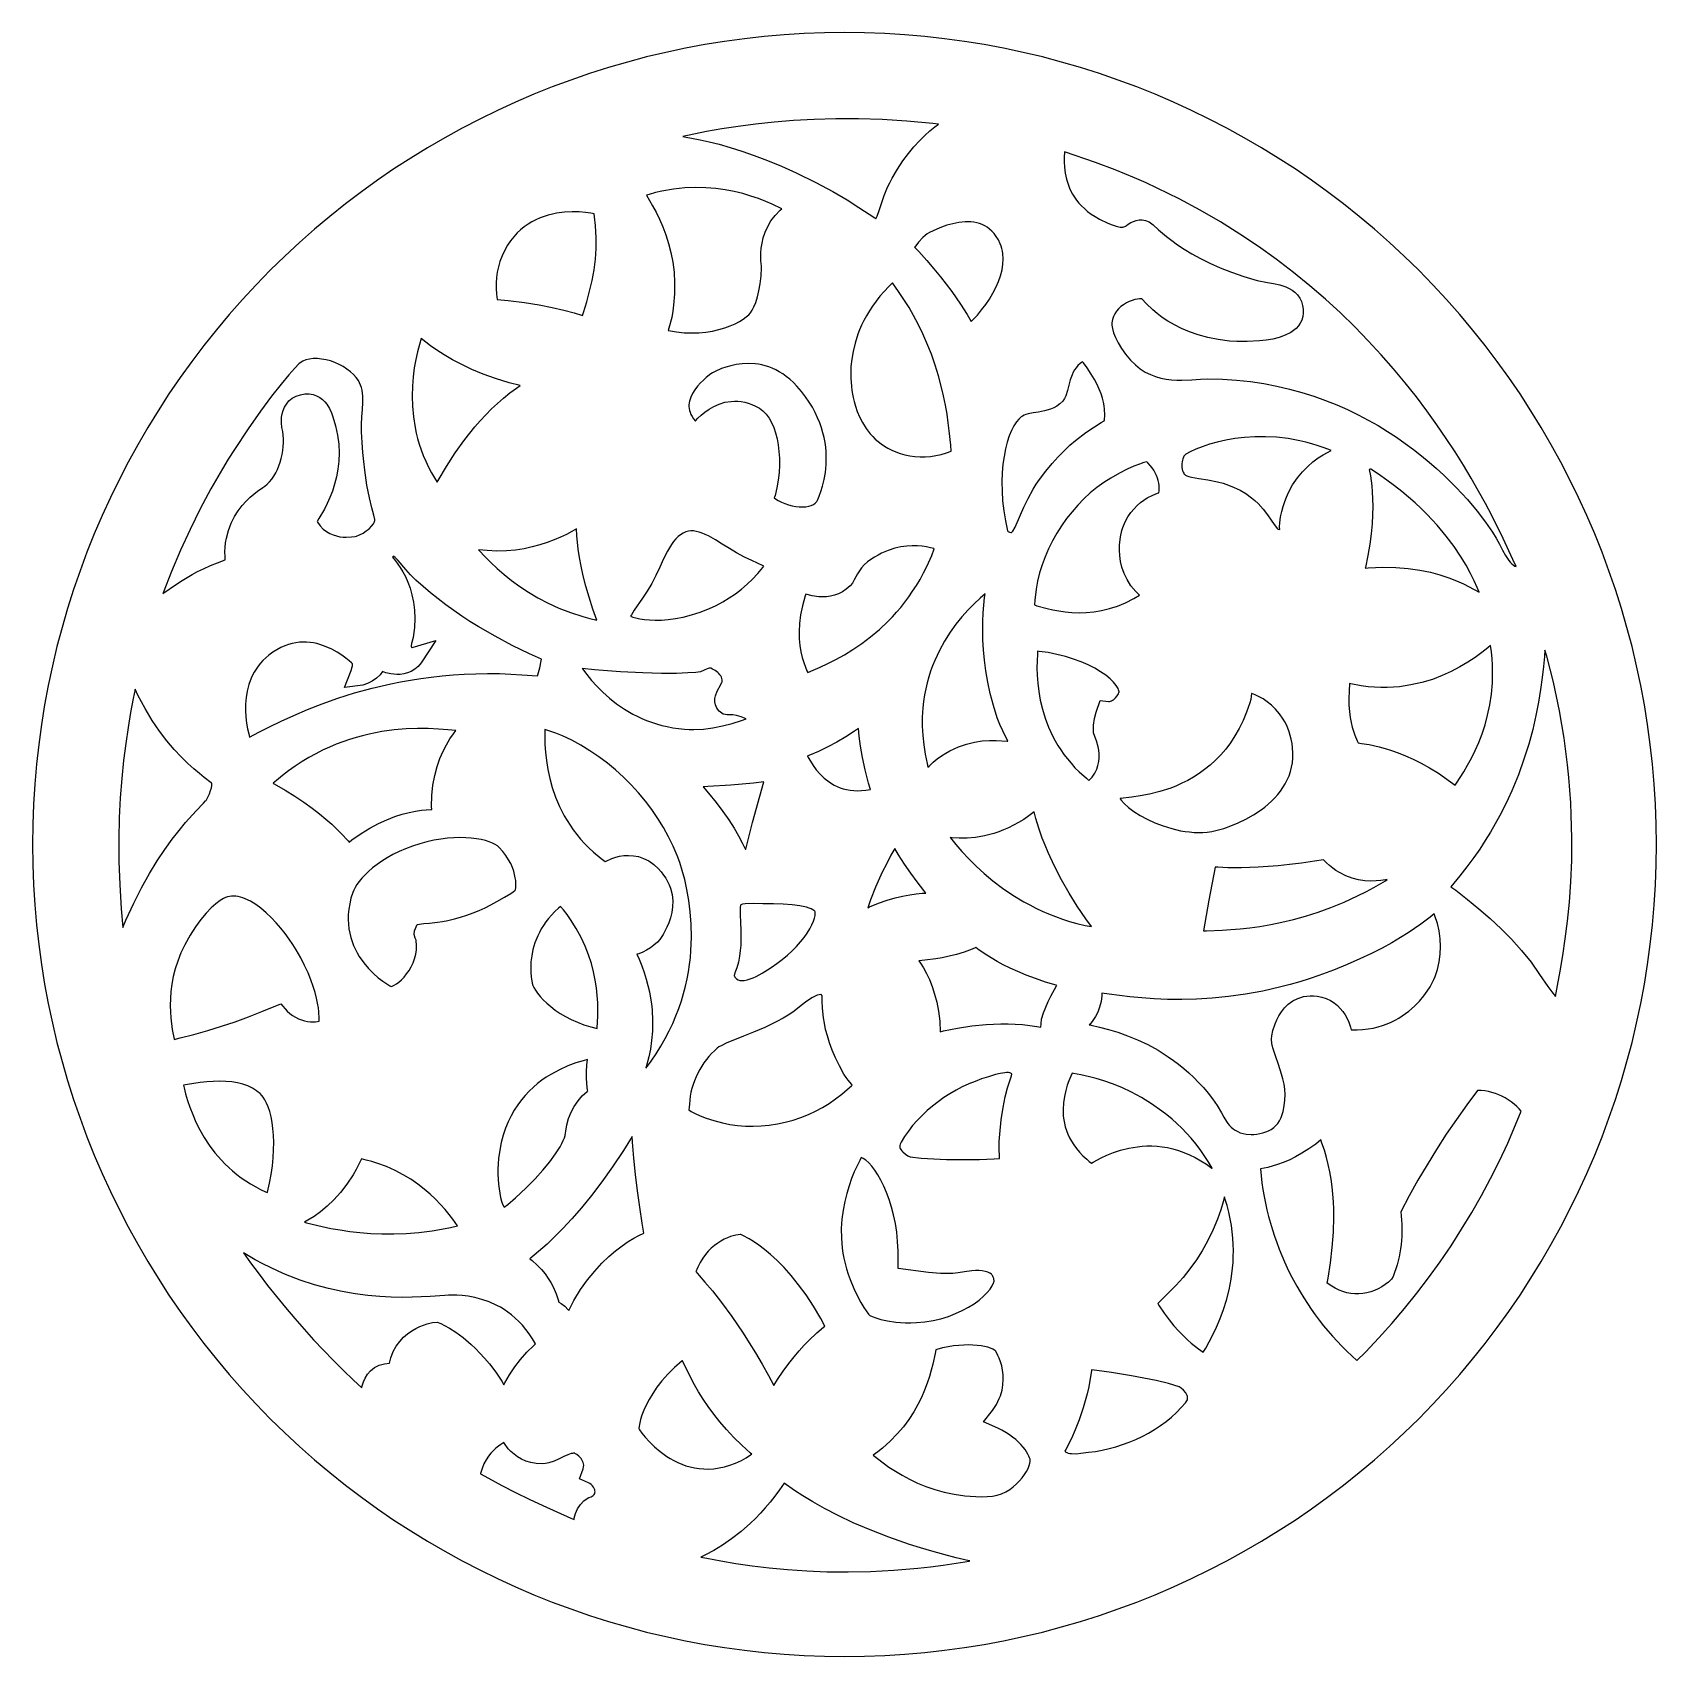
# Model space of a CAD drawing. Extents: x -47.5 to 47.5, y -47.5 to 47.5.
import ezdxf

# ---------------------------------------------------------------- set-up
doc = ezdxf.new("R2010")
doc.units = 0
doc.header["$MEASUREMENT"] = 0
doc.layers.add('LAYER_1', color=18, linetype='CONTINUOUS')
doc.layers.add('LAYER_10', color=150, linetype='CONTINUOUS')

msp = doc.modelspace()

# ---------------------------------------------------------------- linework, layer by layer
at = {"layer": 'LAYER_1'}
for points in [[(-4.12, 42.254), (-5.201, 42.137), (-6.219, 42.003), (-7.174, 41.855), (-8.063, 41.699), (-9.459, 41.417), (-9.354, 41.402), (-8.446, 41.229), (-7.909, 41.108), (-7.323, 40.959), (-6.688, 40.779), (-6.005, 40.565), (-5.276, 40.313), (-4.502, 40.019), (-3.684, 39.681), (-2.822, 39.295), (-1.668, 38.729), (-0.675, 38.193), (0.161, 37.702), (0.845, 37.271), (1.766, 36.651), (1.839, 36.604), (1.914, 36.763), (2.03, 37.086), (2.162, 37.492), (2.322, 37.956), (2.521, 38.451), (2.643, 38.713), (2.779, 38.973), (3.095, 39.506), (3.417, 39.99), (3.741, 40.427), (4.065, 40.82), (4.385, 41.17), (4.696, 41.479), (4.996, 41.751), (5.283, 41.99), (5.49, 42.144), (5.16, 42.182), (3.653, 42.32), (2.207, 42.407), (0.821, 42.449), (-0.506, 42.45), (-1.772, 42.415), (-2.977, 42.348)], [(21.257, 27.241), (22.111, 27.219), (22.936, 27.163), (23.741, 27.076), (24.525, 26.959), (25.288, 26.813), (26.031, 26.641), (26.752, 26.443), (27.453, 26.223), (28.132, 25.98), (28.791, 25.718), (29.428, 25.437), (30.044, 25.14), (30.639, 24.828), (31.212, 24.502), (31.764, 24.165), (32.295, 23.818), (32.805, 23.463), (33.293, 23.102), (33.761, 22.735), (34.207, 22.366), (34.631, 21.995), (35.037, 21.622), (35.779, 20.888), (36.437, 20.173), (37.012, 19.49), (37.502, 18.852), (37.912, 18.268), (38.12, 17.923), (38.309, 17.564), (38.489, 17.216), (38.667, 16.898), (38.854, 16.62), (38.942, 16.514), (39.033, 16.42), (39.125, 16.345), (39.216, 16.287), (39.286, 16.255), (39.103, 16.673), (38.53, 17.903), (37.86, 19.244), (37.488, 19.948), (37.088, 20.675), (36.66, 21.421), (36.203, 22.184), (35.716, 22.962), (35.199, 23.753), (34.65, 24.555), (34.068, 25.365), (33.453, 26.181), (32.804, 27.002), (32.119, 27.825), (31.398, 28.648), (30.64, 29.469), (29.844, 30.285), (29.008, 31.096), (28.133, 31.898), (27.216, 32.689), (26.258, 33.469), (25.257, 34.233), (24.212, 34.981), (23.122, 35.71), (21.987, 36.417), (20.804, 37.102), (19.573, 37.763), (18.941, 38.082), (18.296, 38.394), (17.638, 38.7), (16.97, 38.996), (15.833, 39.463), (14.681, 39.893), (12.876, 40.512), (12.871, 40.475), (12.853, 40.222), (12.849, 39.931), (12.865, 39.614), (12.907, 39.278), (12.981, 38.929), (13.095, 38.568), (13.164, 38.396), (13.247, 38.218), (13.342, 38.042), (13.45, 37.867), (13.572, 37.694), (13.71, 37.524), (13.863, 37.357), (14.033, 37.194), (14.221, 37.035), (14.429, 36.88), (14.657, 36.732), (14.907, 36.589), (15.401, 36.344), (15.651, 36.24), (15.892, 36.163), (16.118, 36.12), (16.2, 36.114), (16.278, 36.117), (16.342, 36.128), (16.392, 36.144), (16.434, 36.165), (16.501, 36.215), (16.603, 36.294), (16.746, 36.38), (16.898, 36.448), (17.06, 36.5), (17.232, 36.531), (17.415, 36.537), (17.607, 36.511), (17.83, 36.432), (18.062, 36.241), (18.376, 35.953), (18.845, 35.559), (19.14, 35.332), (19.484, 35.085), (19.877, 34.826), (20.32, 34.558), (20.815, 34.284), (21.365, 34.01), (21.97, 33.74), (22.634, 33.477), (23.357, 33.226), (24.131, 32.995), (24.75, 32.87), (25.097, 32.809), (25.463, 32.729), (25.82, 32.615), (26.008, 32.53), (26.184, 32.429), (26.352, 32.302), (26.505, 32.146), (26.634, 31.961), (26.729, 31.756), (26.797, 31.527), (26.834, 31.307), (26.839, 31.09), (26.811, 30.879), (26.751, 30.679), (26.662, 30.496), (26.548, 30.332), (26.416, 30.189), (26.27, 30.065), (26.106, 29.953), (25.78, 29.788), (25.421, 29.661), (25.047, 29.568), (24.666, 29.501), (24.28, 29.457), (23.56, 29.419), (22.946, 29.425), (22.518, 29.451), (21.862, 29.533), (21.255, 29.653), (20.696, 29.804), (20.184, 29.981), (19.718, 30.179), (19.297, 30.391), (18.92, 30.612), (18.585, 30.837), (18.292, 31.058), (18.035, 31.274), (17.648, 31.645), (17.41, 31.901), (17.39, 31.921), (17.364, 31.925), (17.266, 31.924), (17.137, 31.908), (16.988, 31.876), (16.826, 31.827), (16.658, 31.76), (16.49, 31.677), (16.327, 31.578), (16.173, 31.465), (16.034, 31.337), (15.912, 31.198), (15.81, 31.047), (15.729, 30.884), (15.672, 30.707), (15.642, 30.518), (15.643, 30.378), (15.675, 30.183), (15.743, 29.94), (15.852, 29.659), (16.004, 29.35), (16.201, 29.02), (16.445, 28.676), (16.736, 28.327), (17.014, 28.049), (17.299, 27.822), (17.593, 27.636), (17.893, 27.486), (18.199, 27.37), (18.509, 27.283), (18.82, 27.222), (19.131, 27.183), (19.438, 27.163), (19.735, 27.159), (20.311, 27.182), (20.825, 27.221)], [(-6.405, 30.456), (-6.149, 30.589), (-5.927, 30.726), (-5.743, 30.861), (-5.598, 30.99), (-5.496, 31.106), (-5.402, 31.247), (-5.299, 31.45), (-5.194, 31.711), (-5.095, 32.027), (-5.007, 32.392), (-4.933, 32.806), (-4.88, 33.265), (-4.852, 33.738), (-4.864, 33.839), (-4.892, 34.15), (-4.899, 34.37), (-4.894, 34.617), (-4.87, 34.889), (-4.824, 35.183), (-4.749, 35.493), (-4.641, 35.815), (-4.493, 36.144), (-4.3, 36.475), (-4.059, 36.8), (-3.765, 37.113), (-3.67, 37.193), (-4.226, 37.456), (-4.61, 37.619), (-5.026, 37.78), (-5.471, 37.932), (-5.945, 38.072), (-6.446, 38.195), (-6.974, 38.297), (-7.528, 38.374), (-8.109, 38.421), (-8.715, 38.434), (-9.346, 38.408), (-10.002, 38.34), (-10.682, 38.224), (-11.052, 38.136), (-11.429, 38.028), (-11.59, 37.979), (-11.224, 37.367), (-11.022, 36.988), (-10.823, 36.578), (-10.632, 36.137), (-10.454, 35.663), (-10.294, 35.159), (-10.157, 34.625), (-10.048, 34.061), (-9.972, 33.47), (-9.935, 32.851), (-9.942, 32.206), (-9.998, 31.541), (-10.047, 31.193), (-10.11, 30.835), (-10.269, 30.202), (-10.307, 30.071), (-10.299, 30.069), (-9.834, 29.987), (-9.379, 29.94), (-8.939, 29.924), (-8.513, 29.936), (-8.106, 29.975), (-7.717, 30.037), (-7.351, 30.118), (-7.008, 30.218), (-6.692, 30.332)], [(-20.369, 32.845), (-20.368, 32.516), (-20.347, 32.184), (-20.313, 31.885), (-19.669, 31.83), (-18.726, 31.713), (-17.869, 31.574), (-17.097, 31.42), (-16.411, 31.259), (-15.808, 31.098), (-15.32, 30.951), (-15.263, 31.125), (-15.075, 31.745), (-14.908, 32.368), (-14.765, 32.994), (-14.652, 33.62), (-14.573, 34.247), (-14.531, 34.871), (-14.53, 35.497), (-14.57, 36.204), (-14.622, 36.714), (-14.649, 36.885), (-14.842, 36.926), (-15.147, 36.97), (-15.513, 37.001), (-15.928, 37.009), (-16.377, 36.986), (-16.854, 36.923), (-17.09, 36.876), (-17.331, 36.815), (-17.573, 36.741), (-17.812, 36.653), (-18.049, 36.549), (-18.282, 36.43), (-18.509, 36.293), (-18.73, 36.138), (-18.944, 35.965), (-19.15, 35.771), (-19.347, 35.555), (-19.534, 35.316), (-19.71, 35.052), (-19.873, 34.761), (-20.023, 34.442), (-20.156, 34.096), (-20.245, 33.796), (-20.309, 33.488), (-20.35, 33.17)], [(5.619, 33.209), (6.275, 32.356), (6.794, 31.616), (7.185, 31.003), (7.418, 30.601), (7.511, 30.692), (7.771, 30.971), (8.022, 31.269), (8.259, 31.583), (8.48, 31.909), (8.681, 32.244), (8.858, 32.585), (9.008, 32.929), (9.129, 33.272), (9.217, 33.61), (9.27, 33.941), (9.287, 34.261), (9.267, 34.576), (9.243, 34.717), (9.209, 34.863), (9.164, 35.004), (9.109, 35.142), (8.999, 35.367), (8.881, 35.563), (8.756, 35.732), (8.626, 35.877), (8.491, 36), (8.351, 36.105), (8.206, 36.192), (8.055, 36.264), (7.899, 36.321), (7.737, 36.365), (7.57, 36.396), (7.399, 36.416), (7.224, 36.423), (7.052, 36.42), (6.687, 36.383), (6.334, 36.315), (5.995, 36.222), (5.68, 36.115), (5.404, 36.004), (4.98, 35.801), (4.828, 35.713), (4.71, 35.618), (4.585, 35.504), (4.335, 35.235), (4.106, 34.939), (4.102, 34.934), (4.34, 34.684), (4.807, 34.169), (5.232, 33.678)], [(2.542, 23.18), (2.762, 23.068), (2.999, 22.968), (3.253, 22.879), (3.525, 22.803), (3.816, 22.742), (4.123, 22.696), (4.425, 22.674), (4.728, 22.677), (5.035, 22.705), (5.345, 22.754), (5.655, 22.823), (5.964, 22.91), (6.243, 23.004), (6.213, 23.356), (6.13, 24.204), (6.073, 24.671), (6.001, 25.168), (5.911, 25.693), (5.799, 26.244), (5.664, 26.819), (5.501, 27.417), (5.308, 28.037), (5.081, 28.677), (4.818, 29.335), (4.515, 30.009), (4.168, 30.7), (3.777, 31.403), (3.48, 31.879), (3.159, 32.35), (2.808, 32.855), (2.591, 32.643), (2.321, 32.356), (2.073, 32.069), (1.847, 31.783), (1.642, 31.497), (1.456, 31.213), (1.288, 30.932), (1.138, 30.654), (1.004, 30.379), (0.886, 30.108), (0.785, 29.847), (0.617, 29.327), (0.499, 28.84), (0.422, 28.385), (0.378, 27.967), (0.362, 27.593), (0.365, 27.272), (0.404, 26.782), (0.438, 26.55), (0.469, 26.338), (0.504, 26.151), (0.559, 25.914), (0.637, 25.639), (0.742, 25.334), (0.879, 25.011), (1.049, 24.679), (1.261, 24.341), (1.377, 24.181), (1.507, 24.021), (1.648, 23.865), (1.801, 23.714), (1.966, 23.569), (2.144, 23.431), (2.336, 23.301)], [(-19.94, 26.118), (-19.568, 26.419), (-19.182, 26.702), (-18.972, 26.845), (-19.621, 27.013), (-20.409, 27.257), (-21.132, 27.518), (-21.793, 27.792), (-22.393, 28.073), (-22.932, 28.357), (-23.414, 28.637), (-23.838, 28.908), (-24.21, 29.168), (-24.764, 29.602), (-24.865, 29.254), (-24.975, 28.828), (-25.077, 28.368), (-25.165, 27.875), (-25.234, 27.353), (-25.28, 26.804), (-25.296, 26.231), (-25.278, 25.637), (-25.221, 25.023), (-25.119, 24.387), (-25.051, 24.07), (-24.969, 23.746), (-24.873, 23.418), (-24.763, 23.087), (-24.637, 22.754), (-24.496, 22.418), (-24.338, 22.08), (-24.165, 21.743), (-23.989, 21.441), (-23.827, 21.19), (-23.767, 21.301), (-23.287, 22.117), (-22.771, 22.915), (-22.218, 23.686), (-21.923, 24.065), (-21.62, 24.433), (-21.307, 24.791), (-20.982, 25.14), (-20.646, 25.478), (-20.299, 25.804)], [(-31.847, 28.184), (-31.925, 28.113), (-32.155, 27.873), (-32.505, 27.477), (-32.961, 26.927), (-33.516, 26.22), (-34.16, 25.35), (-34.888, 24.313), (-35.692, 23.105), (-36.048, 22.543), (-36.394, 21.975), (-37.059, 20.814), (-37.685, 19.632), (-38.276, 18.429), (-38.834, 17.209), (-39.361, 15.973), (-39.858, 14.725), (-39.876, 14.677), (-39.702, 14.795), (-39.255, 15.107), (-38.742, 15.446), (-38.163, 15.79), (-37.842, 15.963), (-37.502, 16.131), (-37.092, 16.312), (-36.681, 16.474), (-36.223, 16.649), (-36.236, 16.847), (-36.24, 17.126), (-36.227, 17.395), (-36.2, 17.654), (-36.159, 17.91), (-36.042, 18.371), (-35.883, 18.797), (-35.69, 19.182), (-35.473, 19.525), (-35.242, 19.828), (-35.004, 20.092), (-34.764, 20.323), (-34.339, 20.666), (-34.016, 20.881), (-33.901, 20.953), (-33.766, 21.072), (-33.626, 21.219), (-33.497, 21.38), (-33.377, 21.555), (-33.268, 21.743), (-33.17, 21.942), (-33.083, 22.15), (-33.008, 22.366), (-32.945, 22.588), (-32.895, 22.814), (-32.857, 23.043), (-32.832, 23.272), (-32.819, 23.5), (-32.819, 23.725), (-32.832, 23.945), (-32.857, 24.154), (-32.905, 24.395), (-32.934, 24.674), (-32.926, 24.997), (-32.896, 25.19), (-32.845, 25.381), (-32.765, 25.576), (-32.65, 25.767), (-32.496, 25.945), (-32.304, 26.1), (-32.076, 26.224), (-31.818, 26.313), (-31.564, 26.359), (-31.32, 26.362), (-31.089, 26.325), (-30.878, 26.251), (-30.693, 26.149), (-30.535, 26.028), (-30.402, 25.897), (-30.286, 25.754), (-30.127, 25.497), (-30.018, 25.258), (-29.937, 25.019), (-29.769, 24.486), (-29.651, 23.947), (-29.583, 23.421), (-29.561, 22.912), (-29.58, 22.42), (-29.634, 21.948), (-29.719, 21.498), (-29.829, 21.07), (-29.959, 20.668), (-30.105, 20.291), (-30.261, 19.941), (-30.425, 19.615), (-30.742, 19.067), (-30.856, 18.898), (-30.833, 18.858), (-30.666, 18.635), (-30.489, 18.454), (-30.305, 18.31), (-30.114, 18.197), (-29.919, 18.111), (-29.721, 18.049), (-29.525, 18.007), (-29.334, 17.984), (-29.159, 17.976), (-28.834, 17.992), (-28.615, 18.026), (-28.548, 18.042), (-28.362, 18.118), (-28.162, 18.22), (-27.972, 18.341), (-27.802, 18.474), (-27.661, 18.615), (-27.549, 18.767), (-27.516, 18.827), (-27.487, 18.893), (-27.468, 18.958), (-27.466, 18.969), (-27.472, 19.002), (-27.541, 19.262), (-27.654, 19.694), (-27.79, 20.279), (-27.933, 21.015), (-28.067, 21.899), (-28.126, 22.402), (-28.178, 22.94), (-28.219, 23.515), (-28.25, 24.136), (-28.249, 24.576), (-28.225, 25.016), (-28.196, 25.441), (-28.177, 25.847), (-28.183, 26.233), (-28.198, 26.405), (-28.223, 26.572), (-28.258, 26.73), (-28.305, 26.877), (-28.365, 27.015), (-28.438, 27.145), (-28.565, 27.321), (-28.72, 27.492), (-28.901, 27.657), (-29.105, 27.812), (-29.328, 27.955), (-29.567, 28.082), (-29.816, 28.192), (-30.072, 28.283), (-30.33, 28.352), (-30.587, 28.399), (-30.837, 28.422), (-31.076, 28.421), (-31.3, 28.395), (-31.506, 28.346), (-31.692, 28.273)], [(-8.592, 26.809), (-8.749, 26.605), (-8.884, 26.39), (-8.99, 26.17), (-9.065, 25.939), (-9.085, 25.838), (-9.097, 25.728), (-9.098, 25.619), (-9.088, 25.509), (-9.067, 25.397), (-9.032, 25.282), (-8.983, 25.162), (-8.916, 25.038), (-8.83, 24.908), (-8.73, 24.782), (-8.722, 24.775), (-8.57, 24.936), (-8.382, 25.114), (-8.164, 25.293), (-7.917, 25.467), (-7.639, 25.626), (-7.332, 25.763), (-6.995, 25.866), (-6.639, 25.923), (-6.439, 25.933), (-6.242, 25.928), (-6.041, 25.907), (-5.836, 25.869), (-5.629, 25.814), (-5.419, 25.74), (-5.208, 25.647), (-4.98, 25.527), (-4.769, 25.375), (-4.576, 25.173), (-4.409, 24.939), (-4.264, 24.678), (-4.139, 24.389), (-4.033, 24.075), (-3.946, 23.738), (-3.878, 23.378), (-3.832, 22.998), (-3.807, 22.599), (-3.806, 22.184), (-3.829, 21.755), (-3.879, 21.315), (-3.958, 20.865), (-4.065, 20.408), (-4.107, 20.27), (-4.043, 20.224), (-3.871, 20.12), (-3.683, 20.025), (-3.483, 19.942), (-3.275, 19.871), (-3.063, 19.815), (-2.851, 19.775), (-2.644, 19.753), (-2.446, 19.748), (-2.261, 19.761), (-2.093, 19.791), (-1.946, 19.838), (-1.82, 19.898), (-1.715, 19.971), (-1.634, 20.053), (-1.627, 20.065), (-1.566, 20.185), (-1.48, 20.383), (-1.382, 20.647), (-1.283, 20.969), (-1.193, 21.343), (-1.12, 21.763), (-1.075, 22.225), (-1.065, 22.727), (-1.077, 22.982), (-1.101, 23.249), (-1.139, 23.523), (-1.191, 23.802), (-1.259, 24.086), (-1.344, 24.376), (-1.447, 24.67), (-1.57, 24.968), (-1.713, 25.269), (-1.879, 25.573), (-2.067, 25.88), (-2.28, 26.188), (-2.52, 26.499), (-2.786, 26.809), (-2.991, 27.023), (-3.197, 27.214), (-3.403, 27.382), (-3.61, 27.53), (-3.816, 27.658), (-4.022, 27.768), (-4.227, 27.862), (-4.431, 27.939), (-4.634, 28.003), (-4.835, 28.052), (-5.034, 28.089), (-5.225, 28.114), (-5.616, 28.133), (-5.984, 28.116), (-6.332, 28.07), (-6.654, 28.002), (-6.944, 27.921), (-7.192, 27.836), (-7.57, 27.674), (-7.714, 27.599), (-7.819, 27.526), (-8.091, 27.312), (-8.252, 27.168), (-8.423, 26.998)], [(12.851, 23.036), (13.189, 23.354), (13.516, 23.639), (14.108, 24.099), (14.616, 24.44), (15.009, 24.676), (15.193, 24.781), (15.205, 24.849), (15.222, 25.107), (15.208, 25.46), (15.184, 25.656), (15.144, 25.876), (15.086, 26.113), (15.007, 26.366), (14.905, 26.634), (14.778, 26.916), (14.622, 27.21), (14.432, 27.521), (14.187, 27.89), (13.974, 28.182), (13.926, 28.238), (13.781, 28.13), (13.655, 28.013), (13.547, 27.889), (13.455, 27.758), (13.376, 27.621), (13.311, 27.483), (13.199, 27.172), (13.115, 26.861), (13.039, 26.55), (12.946, 26.255), (12.87, 26.09), (12.767, 25.94), (12.603, 25.774), (12.428, 25.644), (12.246, 25.543), (12.054, 25.462), (11.701, 25.362), (11.352, 25.298), (11.029, 25.245), (10.736, 25.184), (10.617, 25.15), (10.508, 25.109), (10.415, 25.064), (10.339, 25.015), (10.197, 24.889), (10.053, 24.716), (9.908, 24.492), (9.768, 24.219), (9.637, 23.9), (9.519, 23.539), (9.416, 23.14), (9.331, 22.706), (9.267, 22.239), (9.225, 21.744), (9.206, 21.222), (9.214, 20.676), (9.249, 20.11), (9.314, 19.525), (9.409, 18.926), (9.529, 18.353), (9.531, 18.348), (9.539, 18.339), (9.583, 18.308), (9.651, 18.278), (9.721, 18.26), (9.772, 18.257), (9.775, 18.258), (9.793, 18.275), (9.84, 18.335), (9.974, 18.563), (10.294, 19.284), (10.493, 19.74), (10.737, 20.248), (11.036, 20.786), (11.215, 21.069), (11.411, 21.353), (11.779, 21.839), (12.143, 22.28), (12.501, 22.678)], [(24.496, 19.612), (24.75, 19.281), (24.958, 18.979), (25.128, 18.727), (25.268, 18.538), (25.314, 18.487), (25.347, 18.458), (25.355, 18.452), (25.357, 18.451), (25.469, 18.426), (25.47, 18.426), (25.455, 18.573), (25.456, 18.823), (25.513, 19.172), (25.58, 19.482), (25.659, 19.777), (25.75, 20.057), (25.852, 20.323), (25.966, 20.581), (26.213, 21.039), (26.491, 21.449), (26.788, 21.808), (27.095, 22.119), (27.404, 22.386), (27.706, 22.611), (27.999, 22.801), (28.462, 23.056), (28.434, 23.068), (28.068, 23.206), (27.705, 23.33), (27.346, 23.439), (26.99, 23.534), (26.642, 23.615), (25.947, 23.741), (25.276, 23.819), (24.628, 23.854), (24.003, 23.851), (23.407, 23.814), (22.84, 23.747), (22.305, 23.654), (21.807, 23.54), (21.346, 23.41), (20.928, 23.268), (20.554, 23.119), (20.228, 22.967), (19.966, 22.826), (19.925, 22.796), (19.892, 22.763), (19.857, 22.714), (19.822, 22.648), (19.79, 22.569), (19.764, 22.477), (19.745, 22.377), (19.735, 22.272), (19.733, 22.165), (19.741, 22.059), (19.756, 21.958), (19.779, 21.866), (19.809, 21.785), (19.842, 21.718), (19.876, 21.668), (19.903, 21.638), (19.948, 21.605), (20.025, 21.568), (20.146, 21.528), (20.304, 21.49), (20.73, 21.416), (21.246, 21.334), (21.828, 21.214), (22.147, 21.128), (22.471, 21.02), (22.803, 20.886), (23.138, 20.722), (23.474, 20.523), (23.805, 20.288), (24.005, 20.122), (24.19, 19.949)], [(16.084, 17.516), (16.139, 18.005), (16.217, 18.36), (16.276, 18.55), (16.423, 18.876), (16.582, 19.163), (16.755, 19.417), (16.938, 19.642), (17.128, 19.837), (17.32, 20.005), (17.51, 20.148), (17.702, 20.271), (18.037, 20.443), (18.317, 20.553), (18.389, 20.577), (18.392, 20.586), (18.406, 20.665), (18.415, 20.764), (18.415, 20.879), (18.405, 21.007), (18.384, 21.144), (18.352, 21.288), (18.307, 21.437), (18.25, 21.588), (18.179, 21.74), (18.095, 21.89), (17.996, 22.036), (17.884, 22.178), (17.738, 22.332), (17.688, 22.387), (17.51, 22.339), (17.248, 22.252), (16.918, 22.124), (16.527, 21.949), (16.077, 21.721), (15.575, 21.436), (15.162, 21.171), (14.763, 20.88), (14.377, 20.562), (14.006, 20.22), (13.65, 19.855), (13.313, 19.469), (12.994, 19.065), (12.696, 18.644), (12.42, 18.209), (12.167, 17.761), (11.938, 17.303), (11.735, 16.836), (11.559, 16.362), (11.411, 15.884), (11.292, 15.404), (11.205, 14.929), (11.142, 14.298), (11.124, 14.012), (11.256, 13.967), (11.849, 13.8), (12.178, 13.725), (12.534, 13.659), (12.91, 13.607), (13.306, 13.573), (13.718, 13.56), (14.145, 13.573), (14.585, 13.614), (15.037, 13.687), (15.498, 13.797), (15.968, 13.948), (16.446, 14.142), (16.925, 14.384), (17.254, 14.591), (17.214, 14.626), (17.042, 14.798), (16.759, 15.138), (16.529, 15.495), (16.354, 15.856), (16.228, 16.214), (16.144, 16.564), (16.097, 16.9), (16.078, 17.216)], [(32.598, 20.65), (32.172, 20.986), (31.722, 21.321), (31.246, 21.655), (30.786, 21.959), (30.752, 21.954), (30.702, 21.937), (30.697, 21.935), (30.698, 21.929), (30.763, 21.559), (30.838, 20.989), (30.869, 20.629), (30.891, 20.227), (30.9, 19.78), (30.892, 19.29), (30.864, 18.757), (30.811, 18.182), (30.731, 17.565), (30.62, 16.908), (30.473, 16.211), (30.461, 16.161), (30.64, 16.179), (31.063, 16.207), (31.477, 16.221), (32.252, 16.21), (32.979, 16.152), (33.651, 16.055), (34.269, 15.927), (34.834, 15.775), (35.343, 15.606), (35.799, 15.428), (36.203, 15.248), (36.833, 14.92), (37.117, 14.753), (37.009, 15.037), (36.842, 15.415), (36.628, 15.852), (36.363, 16.339), (36.04, 16.871), (35.655, 17.441), (35.202, 18.043), (34.673, 18.674), (34.382, 18.993), (34.069, 19.319), (33.735, 19.649), (33.379, 19.981), (33, 20.315)], [(-15.686, 18.458), (-15.946, 18.309), (-16.268, 18.142), (-16.614, 17.977), (-16.988, 17.817), (-17.389, 17.665), (-17.816, 17.526), (-18.27, 17.404), (-18.748, 17.303), (-19.252, 17.227), (-19.78, 17.181), (-20.332, 17.167), (-20.907, 17.19), (-21.406, 17.244), (-21.342, 17.17), (-21.032, 16.84), (-20.691, 16.498), (-20.318, 16.149), (-19.912, 15.796), (-19.471, 15.444), (-18.995, 15.097), (-18.482, 14.759), (-17.93, 14.433), (-17.338, 14.123), (-16.704, 13.834), (-16.026, 13.568), (-15.304, 13.331), (-14.897, 13.223), (-14.486, 13.131), (-14.72, 13.775), (-14.943, 14.46), (-15.13, 15.105), (-15.284, 15.709), (-15.408, 16.272), (-15.505, 16.791), (-15.579, 17.269), (-15.667, 18.077)], [(-11.824, 14.404), (-12.302, 13.708), (-12.464, 13.437), (-12.509, 13.347), (-12.378, 13.3), (-12.197, 13.251), (-11.97, 13.204), (-11.707, 13.164), (-11.408, 13.134), (-11.075, 13.121), (-10.71, 13.127), (-10.314, 13.156), (-9.887, 13.213), (-9.432, 13.303), (-8.949, 13.428), (-8.439, 13.594), (-7.904, 13.804), (-7.508, 13.987), (-7.121, 14.194), (-6.744, 14.422), (-6.38, 14.672), (-6.029, 14.94), (-5.695, 15.227), (-5.377, 15.53), (-5.077, 15.851), (-4.769, 16.213), (-4.716, 16.281), (-4.763, 16.302), (-5.425, 16.605), (-5.845, 16.814), (-6.318, 17.065), (-6.733, 17.31), (-7.147, 17.572), (-7.553, 17.826), (-7.954, 18.051), (-8.142, 18.142), (-8.327, 18.218), (-8.505, 18.278), (-8.675, 18.319), (-8.835, 18.34), (-8.987, 18.341), (-9.133, 18.323), (-9.278, 18.283), (-9.44, 18.213), (-9.59, 18.122), (-9.733, 18.01), (-9.869, 17.877), (-9.999, 17.723), (-10.121, 17.555), (-10.361, 17.15), (-10.583, 16.701), (-10.801, 16.223), (-11.027, 15.734), (-11.275, 15.261), (-11.549, 14.814)], [(3.761, 14.484), (3.987, 14.81), (4.207, 15.152), (4.419, 15.509), (4.623, 15.882), (4.817, 16.268), (5.099, 16.898), (5.251, 17.3), (5.23, 17.307), (5.033, 17.357), (4.806, 17.405), (4.551, 17.445), (4.271, 17.47), (3.967, 17.477), (3.642, 17.46), (3.298, 17.412), (2.936, 17.33), (2.558, 17.206), (2.159, 17.033), (1.962, 16.93), (1.757, 16.81), (1.549, 16.676), (1.346, 16.531), (1.15, 16.362), (0.996, 16.193), (0.869, 16.017), (0.762, 15.838), (0.57, 15.475), (0.462, 15.292), (0.325, 15.122), (0.1, 14.931), (-0.124, 14.785), (-0.355, 14.67), (-0.589, 14.585), (-0.822, 14.527), (-1.053, 14.494), (-1.277, 14.483), (-1.502, 14.49), (-1.898, 14.546), (-2.259, 14.647), (-2.298, 14.537), (-2.461, 13.97), (-2.571, 13.438), (-2.634, 12.937), (-2.657, 12.469), (-2.646, 12.033), (-2.607, 11.631), (-2.546, 11.264), (-2.469, 10.932), (-2.381, 10.638), (-2.289, 10.381), (-2.2, 10.167), (-2.153, 10.071), (-1.829, 10.2), (-1.414, 10.38), (-0.968, 10.589), (-0.498, 10.828), (-0.007, 11.1), (0.497, 11.408), (1.01, 11.755), (1.527, 12.144), (2.043, 12.577), (2.554, 13.06), (2.802, 13.316), (3.049, 13.588), (3.291, 13.873), (3.529, 14.171)], [(-25.067, 15.468), (-25.378, 15.776), (-25.657, 16.081), (-26.117, 16.605), (-26.291, 16.784), (-26.38, 16.858), (-26.401, 16.838), (-26.431, 16.801), (-26.263, 16.594), (-25.99, 16.207), (-25.837, 15.953), (-25.686, 15.668), (-25.543, 15.348), (-25.412, 14.992), (-25.3, 14.601), (-25.212, 14.175), (-25.155, 13.714), (-25.133, 13.219), (-25.154, 12.69), (-25.224, 12.101), (-25.291, 11.893), (-25.322, 11.765), (-25.339, 11.624), (-25.339, 11.579), (-25.335, 11.541), (-25.333, 11.535), (-25.307, 11.528), (-25.297, 11.528), (-25.286, 11.529), (-23.9, 11.933), (-24.755, 10.627), (-24.937, 10.422), (-25.138, 10.256), (-25.35, 10.129), (-25.566, 10.039), (-25.781, 9.981), (-25.989, 9.952), (-26.196, 9.944), (-26.538, 9.975), (-26.834, 10.043), (-27.016, 10.112), (-27.157, 9.933), (-27.376, 9.725), (-27.623, 9.55), (-27.893, 9.412), (-28.185, 9.318), (-29.257, 9.185), (-28.855, 10.173), (-28.793, 10.385), (-28.782, 10.458), (-28.781, 10.521), (-28.787, 10.562), (-28.845, 10.623), (-28.983, 10.749), (-29.171, 10.904), (-29.404, 11.075), (-29.676, 11.251), (-29.983, 11.42), (-30.32, 11.572), (-30.689, 11.701), (-30.872, 11.749), (-31.066, 11.789), (-31.264, 11.818), (-31.465, 11.835), (-31.67, 11.839), (-31.878, 11.828), (-32.09, 11.802), (-32.305, 11.76), (-32.524, 11.699), (-32.746, 11.619), (-32.972, 11.518), (-33.202, 11.395), (-33.435, 11.247), (-33.672, 11.072), (-33.852, 10.921), (-34.016, 10.764), (-34.166, 10.602), (-34.3, 10.435), (-34.422, 10.265), (-34.53, 10.09), (-34.627, 9.912), (-34.709, 9.737), (-34.849, 9.359), (-34.947, 8.979), (-35.009, 8.595), (-35.039, 8.211), (-35.04, 7.831), (-35.017, 7.461), (-34.975, 7.107), (-34.917, 6.773), (-34.849, 6.465), (-34.799, 6.277), (-34.253, 6.565), (-33.634, 6.881), (-32.956, 7.211), (-32.217, 7.551), (-31.419, 7.892), (-30.562, 8.229), (-29.645, 8.554), (-28.669, 8.863), (-27.633, 9.148), (-26.541, 9.401), (-25.969, 9.516), (-25.385, 9.62), (-24.785, 9.713), (-24.172, 9.794), (-23.543, 9.863), (-22.9, 9.919), (-22.242, 9.961), (-21.569, 9.988), (-20.882, 10), (-20.178, 9.995), (-19.522, 9.97), (-18.873, 9.926), (-17.96, 9.857), (-17.937, 9.922), (-17.827, 10.331), (-17.744, 10.747), (-17.733, 10.832), (-18.429, 11.15), (-19.443, 11.649), (-20.443, 12.183), (-21.423, 12.752), (-21.907, 13.054), (-22.383, 13.364), (-22.852, 13.686), (-23.312, 14.018), (-23.765, 14.362), (-24.208, 14.718), (-24.641, 15.085)], [(8.525, 8.827), (8.378, 9.504), (8.264, 10.158), (8.182, 10.789), (8.128, 11.395), (8.098, 11.975), (8.089, 12.528), (8.097, 13.054), (8.121, 13.553), (8.198, 14.45), (8.225, 14.67), (7.934, 14.414), (7.585, 14.085), (7.229, 13.721), (6.873, 13.321), (6.521, 12.885), (6.181, 12.413), (5.856, 11.902), (5.554, 11.352), (5.278, 10.759), (5.155, 10.454), (5.039, 10.134), (4.933, 9.803), (4.837, 9.462), (4.753, 9.11), (4.68, 8.747), (4.621, 8.372), (4.575, 7.99), (4.54, 7.452), (4.541, 6.914), (4.575, 6.371), (4.637, 5.825), (4.725, 5.278), (4.835, 4.732), (4.883, 4.528), (4.945, 4.591), (5.184, 4.809), (5.426, 5.005), (5.671, 5.183), (5.918, 5.341), (6.166, 5.48), (6.413, 5.603), (6.664, 5.711), (7.143, 5.876), (7.613, 5.989), (8.061, 6.056), (8.481, 6.087), (8.873, 6.09), (9.511, 6.045), (9.549, 6.04), (9.255, 6.641), (9.088, 7.012), (8.936, 7.407), (8.71, 8.129)], [(37.099, 5.964), (37.293, 6.468), (37.469, 7.003), (37.622, 7.57), (37.747, 8.167), (37.841, 8.795), (37.897, 9.454), (37.912, 10.149), (37.903, 10.502), (37.881, 10.863), (37.838, 11.263), (37.779, 11.639), (37.627, 11.51), (37.277, 11.232), (36.889, 10.948), (36.462, 10.664), (35.998, 10.387), (35.497, 10.123), (34.959, 9.879), (34.386, 9.661), (33.776, 9.475), (33.137, 9.331), (32.798, 9.274), (32.456, 9.23), (32.105, 9.2), (31.746, 9.183), (31.379, 9.182), (31.005, 9.196), (30.623, 9.226), (30.227, 9.274), (29.62, 9.394), (29.548, 9.41), (29.512, 8.971), (29.499, 8.541), (29.508, 8.142), (29.535, 7.774), (29.579, 7.436), (29.634, 7.13), (29.698, 6.86), (29.843, 6.397), (29.982, 6.07), (30.052, 5.945), (30.249, 5.916), (30.694, 5.842), (31.276, 5.714), (31.621, 5.62), (31.991, 5.504), (32.389, 5.364), (32.813, 5.194), (33.262, 4.994), (33.733, 4.76), (34.225, 4.488), (34.739, 4.176), (35.105, 3.928), (35.451, 3.668), (35.717, 3.464), (35.803, 3.589), (36.231, 4.259), (36.452, 4.637), (36.674, 5.048), (36.891, 5.49)], [(11.271, 9.9), (11.305, 9.433), (11.364, 8.945), (11.453, 8.439), (11.575, 7.921), (11.735, 7.393), (11.938, 6.86), (12.188, 6.321), (12.329, 6.058), (12.485, 5.793), (12.654, 5.528), (12.838, 5.266), (13.037, 5.006), (13.251, 4.749), (13.482, 4.494), (13.724, 4.249), (14.151, 3.874), (14.299, 3.752), (14.392, 3.845), (14.481, 3.948), (14.639, 4.175), (14.751, 4.398), (14.827, 4.622), (14.873, 4.848), (14.893, 5.073), (14.89, 5.295), (14.868, 5.509), (14.834, 5.705), (14.738, 6.066), (14.645, 6.327), (14.575, 6.523), (14.56, 6.775), (14.566, 6.983), (14.616, 7.364), (14.712, 7.735), (14.959, 8.415), (15.434, 8.37), (15.498, 8.373), (15.558, 8.385), (15.618, 8.405), (15.678, 8.434), (15.728, 8.466), (15.853, 8.572), (15.95, 8.689), (16.02, 8.805), (16.055, 8.887), (16.06, 8.914), (16.059, 8.937), (16.049, 8.992), (16.029, 9.056), (16.002, 9.12), (15.896, 9.299), (15.743, 9.49), (15.537, 9.692), (15.281, 9.9), (14.98, 10.108), (14.637, 10.311), (14.257, 10.504), (13.842, 10.686), (13.396, 10.851), (12.924, 10.998), (12.429, 11.123), (11.913, 11.223), (11.381, 11.296), (11.297, 11.303), (11.281, 11.127), (11.264, 10.753), (11.259, 10.341)], [(40.976, 11.368), (40.947, 11.004), (40.891, 10.408), (40.818, 9.76), (40.723, 9.064), (40.601, 8.324), (40.448, 7.544), (40.258, 6.725), (40.026, 5.873), (39.747, 4.99), (39.417, 4.079), (39.031, 3.148), (38.814, 2.67), (38.582, 2.19), (38.333, 1.706), (38.067, 1.218), (37.783, 0.727), (37.481, 0.232), (37.16, -0.265), (36.817, -0.766), (36.413, -1.311), (35.994, -1.836), (35.475, -2.472), (35.758, -2.681), (36.442, -3.211), (37.115, -3.76), (37.773, -4.33), (38.411, -4.925), (39.025, -5.546), (39.61, -6.196), (40.163, -6.88), (40.662, -7.598), (41.134, -8.306), (41.37, -8.626), (41.588, -8.882), (41.716, -8.239), (41.87, -7.405), (42.021, -6.499), (42.165, -5.523), (42.294, -4.478), (42.403, -3.366), (42.486, -2.186), (42.537, -0.942), (42.549, 0.367), (42.516, 1.74), (42.481, 2.447), (42.432, 3.171), (42.37, 3.911), (42.292, 4.665), (42.198, 5.434), (42.088, 6.217), (41.961, 7.015), (41.816, 7.828), (41.651, 8.654), (41.468, 9.493), (41.281, 10.252), (41.076, 11.01)], [(-7.169, 9.489), (-7.162, 9.507), (-7.155, 9.564), (-7.159, 9.641), (-7.173, 9.714), (-7.199, 9.785), (-7.236, 9.857), (-7.283, 9.928), (-7.342, 9.998), (-7.403, 10.058), (-7.562, 10.181), (-7.712, 10.266), (-7.828, 10.31), (-7.862, 10.315), (-7.923, 10.307), (-8.035, 10.269), (-8.2, 10.197), (-8.431, 10.109), (-8.704, 10.067), (-9.158, 10.033), (-9.82, 10.011), (-10.697, 10.009), (-11.79, 10.036), (-13.099, 10.102), (-14.621, 10.216), (-15.345, 10.287), (-15.331, 10.268), (-15.081, 9.94), (-14.798, 9.6), (-14.482, 9.253), (-14.133, 8.906), (-13.749, 8.564), (-13.33, 8.235), (-12.876, 7.923), (-12.382, 7.632), (-12.127, 7.501), (-11.859, 7.375), (-11.582, 7.259), (-11.295, 7.152), (-10.998, 7.055), (-10.692, 6.969), (-10.375, 6.894), (-10.048, 6.832), (-9.711, 6.783), (-9.362, 6.749), (-9.087, 6.733), (-8.816, 6.73), (-8.254, 6.756), (-7.694, 6.825), (-7.135, 6.932), (-6.578, 7.075), (-6.027, 7.248), (-5.759, 7.348), (-6.05, 7.47), (-6.312, 7.542), (-6.534, 7.577), (-6.713, 7.59), (-6.868, 7.593), (-7.091, 7.619), (-7.329, 7.804), (-7.464, 7.971), (-7.551, 8.162), (-7.587, 8.355), (-7.583, 8.535), (-7.552, 8.706), (-7.457, 8.972), (-7.238, 9.368)], [(-41.501, 9.091), (-41.613, 8.538), (-41.763, 7.727), (-41.909, 6.853), (-42.047, 5.916), (-42.172, 4.917), (-42.279, 3.857), (-42.364, 2.735), (-42.423, 1.554), (-42.451, 0.312), (-42.445, -0.989), (-42.399, -2.349), (-42.309, -3.766), (-42.207, -4.848), (-42.035, -4.431), (-41.579, -3.438), (-41.116, -2.529), (-40.655, -1.703), (-40.199, -0.957), (-39.755, -0.289), (-39.329, 0.305), (-38.927, 0.826), (-38.553, 1.279), (-37.924, 1.978), (-37.488, 2.424), (-37.371, 2.545), (-37.344, 2.578), (-37.241, 2.765), (-37.149, 2.965), (-37.082, 3.152), (-37.037, 3.32), (-37.013, 3.46), (-37.008, 3.565), (-37.01, 3.581), (-37.051, 3.614), (-37.455, 3.919), (-37.739, 4.144), (-38.063, 4.417), (-38.421, 4.742), (-38.807, 5.122), (-39.214, 5.561), (-39.635, 6.061), (-40.063, 6.626), (-40.493, 7.258), (-40.918, 7.961), (-41.33, 8.736)], [(25.502, 3.119), (25.65, 3.33), (25.784, 3.55), (25.902, 3.778), (26.004, 4.015), (26.089, 4.262), (26.155, 4.518), (26.202, 4.785), (26.228, 5.064), (26.232, 5.354), (26.212, 5.661), (26.178, 5.914), (26.133, 6.155), (26.077, 6.384), (26.011, 6.599), (25.935, 6.802), (25.852, 6.993), (25.761, 7.173), (25.667, 7.336), (25.451, 7.649), (25.221, 7.917), (24.98, 8.149), (24.733, 8.347), (24.487, 8.513), (24.251, 8.647), (24.03, 8.753), (23.834, 8.831), (23.816, 8.836), (23.797, 8.68), (23.761, 8.485), (23.706, 8.279), (23.521, 7.744), (23.315, 7.247), (23.087, 6.783), (22.841, 6.352), (22.577, 5.951), (22.298, 5.58), (22.005, 5.239), (21.701, 4.927), (21.387, 4.641), (21.065, 4.382), (20.738, 4.148), (20.408, 3.938), (20.075, 3.75), (19.742, 3.583), (19.412, 3.435), (19.081, 3.304), (18.451, 3.097), (17.851, 2.945), (17.3, 2.84), (16.812, 2.769), (16.124, 2.697), (16.133, 2.68), (16.186, 2.603), (16.367, 2.395), (16.615, 2.17), (16.926, 1.936), (17.293, 1.702), (17.705, 1.477), (18.156, 1.268), (18.638, 1.083), (19.141, 0.928), (19.664, 0.808), (19.922, 0.765), (20.185, 0.732), (20.447, 0.711), (20.709, 0.702), (20.968, 0.707), (21.22, 0.725), (21.481, 0.763), (21.804, 0.835), (22.18, 0.944), (22.593, 1.088), (23.031, 1.269), (23.481, 1.486), (23.931, 1.741), (24.374, 2.035), (24.581, 2.191), (24.785, 2.359), (24.98, 2.536), (25.166, 2.722), (25.34, 2.916)], [(-23.97, 4.04), (-23.833, 4.556), (-23.669, 5.027), (-23.484, 5.453), (-23.287, 5.835), (-23.083, 6.174), (-22.88, 6.469), (-22.733, 6.659), (-23.195, 6.709), (-23.749, 6.753), (-24.345, 6.779), (-24.977, 6.783), (-25.644, 6.759), (-26.34, 6.7), (-27.062, 6.601), (-27.81, 6.456), (-28.186, 6.366), (-28.569, 6.262), (-28.956, 6.143), (-29.346, 6.009), (-29.739, 5.86), (-30.134, 5.694), (-30.531, 5.511), (-30.93, 5.309), (-31.329, 5.089), (-31.729, 4.85), (-32.13, 4.59), (-32.527, 4.311), (-32.881, 4.036), (-33.23, 3.74), (-33.413, 3.58), (-33.353, 3.548), (-32.725, 3.185), (-32.149, 2.825), (-31.624, 2.472), (-31.147, 2.129), (-30.717, 1.798), (-30.333, 1.481), (-29.99, 1.18), (-29.437, 0.649), (-29.039, 0.219), (-28.974, 0.142), (-28.811, 0.272), (-28.277, 0.646), (-27.758, 0.964), (-27.255, 1.231), (-26.771, 1.452), (-26.311, 1.63), (-25.876, 1.771), (-25.469, 1.877), (-25.094, 1.954), (-24.749, 2.008), (-24.19, 2.055), (-24.146, 2.056), (-24.152, 2.228), (-24.137, 2.874), (-24.074, 3.479)], [(-13.153, -0.692), (-12.901, -0.653), (-12.631, -0.638), (-12.347, -0.655), (-12.052, -0.711), (-11.752, -0.811), (-11.454, -0.961), (-11.163, -1.164), (-10.89, -1.417), (-10.724, -1.603), (-10.582, -1.787), (-10.458, -1.973), (-10.352, -2.162), (-10.262, -2.352), (-10.187, -2.551), (-10.09, -2.92), (-10.048, -3.289), (-10.054, -3.643), (-10.099, -3.977), (-10.174, -4.288), (-10.271, -4.574), (-10.384, -4.838), (-10.611, -5.256), (-10.811, -5.55), (-10.94, -5.706), (-11.144, -5.889), (-11.353, -6.043), (-11.573, -6.176), (-11.801, -6.291), (-12.036, -6.388), (-12.142, -6.423), (-12.018, -6.701), (-11.857, -7.101), (-11.717, -7.494), (-11.598, -7.878), (-11.497, -8.255), (-11.413, -8.622), (-11.347, -8.98), (-11.296, -9.329), (-11.259, -9.672), (-11.226, -10.313), (-11.236, -10.915), (-11.283, -11.468), (-11.355, -11.972), (-11.446, -12.426), (-11.623, -13.091), (-11.516, -12.962), (-11.307, -12.674), (-11.02, -12.237), (-10.74, -11.791), (-10.486, -11.349), (-10.255, -10.907), (-10.045, -10.466), (-9.858, -10.026), (-9.69, -9.588), (-9.542, -9.153), (-9.413, -8.72), (-9.301, -8.291), (-9.207, -7.865), (-9.129, -7.444), (-9.066, -7.029), (-9.018, -6.618), (-8.984, -6.217), (-8.953, -5.425), (-8.967, -4.669), (-9.021, -3.948), (-9.107, -3.268), (-9.218, -2.633), (-9.348, -2.049), (-9.491, -1.521), (-9.639, -1.053), (-9.784, -0.652), (-10.02, -0.092), (-10.287, 0.458), (-10.584, 0.998), (-10.911, 1.527), (-11.264, 2.042), (-11.644, 2.543), (-12.048, 3.026), (-12.474, 3.492), (-12.922, 3.937), (-13.388, 4.36), (-13.873, 4.76), (-14.373, 5.136), (-14.888, 5.484), (-15.416, 5.805), (-15.955, 6.096), (-16.502, 6.355), (-16.889, 6.512), (-17.292, 6.656), (-17.525, 6.735), (-17.528, 6.685), (-17.532, 6.291), (-17.522, 5.858), (-17.492, 5.395), (-17.439, 4.905), (-17.358, 4.394), (-17.245, 3.865), (-17.097, 3.325), (-16.907, 2.776), (-16.672, 2.22), (-16.539, 1.947), (-16.392, 1.672), (-16.231, 1.397), (-16.056, 1.124), (-15.867, 0.854), (-15.663, 0.585), (-15.444, 0.32), (-15.208, 0.059), (-14.956, -0.199), (-14.691, -0.447), (-14.226, -0.822), (-13.992, -0.998), (-13.942, -0.97), (-13.602, -0.821), (-13.385, -0.75)], [(-0.596, 3.474), (-0.429, 3.392), (-0.255, 3.32), (-0.071, 3.259), (0.123, 3.21), (0.326, 3.173), (0.54, 3.15), (0.766, 3.143), (1.004, 3.152), (1.255, 3.179), (1.513, 3.224), (1.402, 3.582), (1.201, 4.364), (1.048, 5.086), (0.937, 5.747), (0.861, 6.343), (0.819, 6.794), (0.587, 6.628), (0.079, 6.297), (-0.444, 5.989), (-0.981, 5.705), (-1.528, 5.444), (-2.086, 5.209), (-2.162, 5.182), (-2.119, 5.092), (-1.993, 4.87), (-1.835, 4.625), (-1.648, 4.373), (-1.431, 4.122), (-1.183, 3.883), (-0.899, 3.66), (-0.754, 3.565)], [(-5.793, -0.29), (-5.788, -0.3), (-5.78, -0.267), (-5.379, 1.279), (-4.958, 2.821), (-4.717, 3.661), (-5.324, 3.592), (-6.657, 3.474), (-7.992, 3.389), (-8.271, 3.378), (-7.948, 3.012), (-7.504, 2.465), (-7.11, 1.939), (-6.764, 1.437), (-6.462, 0.96), (-6.201, 0.512), (-5.979, 0.094)], [(12.743, -4.358), (13.166, -4.495), (13.598, -4.62), (14.086, -4.736), (14.441, -4.804), (14.113, -4.339), (13.617, -3.598), (13.143, -2.84), (12.696, -2.065), (12.281, -1.271), (11.904, -0.46), (11.73, -0.043), (11.567, 0.379), (11.373, 0.947), (11.201, 1.514), (11.087, 1.908), (10.782, 1.676), (10.485, 1.472), (10.188, 1.288), (9.893, 1.124), (9.6, 0.979), (9.309, 0.853), (9.023, 0.743), (8.735, 0.648), (8.191, 0.507), (7.666, 0.419), (7.172, 0.375), (6.713, 0.368), (6.294, 0.39), (6.189, 0.402), (6.192, 0.398), (6.514, 0.005), (6.871, -0.406), (7.264, -0.83), (7.695, -1.261), (8.167, -1.695), (8.681, -2.126), (9.238, -2.549), (9.84, -2.959), (10.493, -3.352), (10.834, -3.537), (11.19, -3.717), (11.558, -3.89), (11.94, -4.055), (12.335, -4.211)], [(-24.278, -4.597), (-23.812, -4.548), (-23.524, -4.503), (-23.194, -4.44), (-22.822, -4.353), (-22.453, -4.251), (-22.088, -4.134), (-21.727, -4.004), (-21.371, -3.859), (-21.021, -3.701), (-20.679, -3.53), (-20.339, -3.343), (-19.882, -3.082), (-19.51, -2.86), (-19.377, -2.771), (-19.281, -2.696), (-19.24, -2.656), (-19.223, -2.523), (-19.22, -2.264), (-19.231, -2.114), (-19.255, -1.942), (-19.294, -1.754), (-19.35, -1.554), (-19.427, -1.342), (-19.527, -1.12), (-19.653, -0.889), (-19.807, -0.652), (-19.994, -0.409), (-20.21, -0.169), (-20.304, -0.086), (-20.426, -0.004), (-20.585, 0.078), (-20.777, 0.156), (-21, 0.227), (-21.251, 0.289), (-21.528, 0.339), (-21.829, 0.376), (-22.152, 0.398), (-22.494, 0.404), (-22.853, 0.394), (-23.229, 0.365), (-23.618, 0.316), (-24.019, 0.247), (-24.431, 0.157), (-24.851, 0.044), (-25.275, -0.093), (-25.677, -0.245), (-26.056, -0.411), (-26.413, -0.588), (-26.745, -0.774), (-27.055, -0.968), (-27.34, -1.167), (-27.601, -1.369), (-27.837, -1.572), (-28.048, -1.774), (-28.234, -1.972), (-28.393, -2.163), (-28.526, -2.345), (-28.632, -2.514), (-28.711, -2.667), (-28.767, -2.804), (-28.868, -3.139), (-28.945, -3.468), (-28.996, -3.784), (-29.025, -4.088), (-29.033, -4.38), (-29.02, -4.662), (-28.99, -4.932), (-28.943, -5.193), (-28.88, -5.443), (-28.803, -5.683), (-28.714, -5.914), (-28.612, -6.135), (-28.501, -6.346), (-28.384, -6.543), (-28.118, -6.922), (-27.838, -7.256), (-27.551, -7.547), (-27.27, -7.795), (-27.008, -7.999), (-26.779, -8.156), (-26.598, -8.264), (-26.528, -8.299), (-26.462, -8.281), (-26.35, -8.232), (-26.216, -8.153), (-26.069, -8.045), (-25.916, -7.911), (-25.762, -7.753), (-25.613, -7.573), (-25.474, -7.373), (-25.347, -7.156), (-25.238, -6.924), (-25.148, -6.68), (-25.083, -6.424), (-25.043, -6.158), (-25.033, -5.884), (-25.053, -5.626), (-25.062, -5.596), (-25.113, -5.482), (-25.175, -5.265), (-25.162, -5.047), (-25, -4.689), (-24.604, -4.619)], [(2.451, -1.145), (2.213, -1.625), (1.817, -2.499), (1.523, -3.237), (1.36, -3.704), (1.468, -3.654), (1.99, -3.44), (2.487, -3.266), (2.957, -3.128), (3.399, -3.021), (3.812, -2.942), (4.192, -2.888), (4.539, -2.854), (4.754, -2.843), (4.637, -2.699), (4.248, -2.191), (3.873, -1.671), (3.513, -1.142), (3.168, -0.603), (2.943, -0.23), (2.72, -0.631)], [(28.017, -0.894), (27.489, -0.982), (26.739, -1.091), (26.035, -1.179), (25.376, -1.247), (24.206, -1.333), (23.222, -1.365), (22.432, -1.361), (21.835, -1.335), (21.685, -1.323), (21.31, -3.26), (21, -5.047), (21.179, -5.042), (22.093, -5.007), (22.598, -4.976), (23.136, -4.931), (23.706, -4.869), (24.305, -4.787), (24.932, -4.681), (25.587, -4.549), (26.268, -4.387), (26.973, -4.192), (27.701, -3.96), (28.452, -3.688), (29.223, -3.373), (30.015, -3.011), (30.528, -2.755), (30.968, -2.519), (31.641, -2.119), (31.749, -2.044), (31.642, -2.066), (31.382, -2.106), (31.092, -2.133), (30.775, -2.14), (30.435, -2.121), (30.076, -2.068), (29.704, -1.974), (29.323, -1.833), (28.946, -1.642), (28.749, -1.519), (28.559, -1.385), (28.372, -1.235), (28.188, -1.068)], [(-39.345, -8.171), (-39.4, -8.599), (-39.431, -9.012), (-39.44, -9.409), (-39.43, -9.79), (-39.406, -10.148), (-39.323, -10.818), (-39.217, -11.394), (-39.216, -11.398), (-38.866, -11.318), (-38.053, -11.11), (-37.245, -10.882), (-36.443, -10.634), (-35.647, -10.366), (-34.858, -10.08), (-34.077, -9.774), (-32.98, -9.313), (-32.597, -9.746), (-32.447, -9.883), (-32.286, -10.002), (-32.116, -10.104), (-31.94, -10.189), (-31.762, -10.258), (-31.583, -10.31), (-31.408, -10.347), (-31.24, -10.368), (-31.085, -10.376), (-30.946, -10.37), (-30.829, -10.354), (-30.741, -10.332), (-30.735, -10.329), (-30.727, -10.181), (-30.748, -9.797), (-30.777, -9.561), (-30.822, -9.288), (-30.887, -8.986), (-30.973, -8.655), (-31.082, -8.297), (-31.218, -7.914), (-31.383, -7.507), (-31.58, -7.077), (-31.811, -6.626), (-32.078, -6.155), (-32.268, -5.85), (-32.483, -5.533), (-32.72, -5.211), (-32.977, -4.888), (-33.25, -4.573), (-33.537, -4.271), (-33.833, -3.989), (-34.136, -3.733), (-34.442, -3.508), (-34.746, -3.321), (-35.05, -3.173), (-35.189, -3.12), (-35.33, -3.077), (-35.467, -3.045), (-35.6, -3.025), (-35.728, -3.017), (-35.852, -3.021), (-35.973, -3.037), (-36.092, -3.064), (-36.209, -3.105), (-36.325, -3.159), (-36.53, -3.284), (-36.774, -3.468), (-37.047, -3.714), (-37.342, -4.02), (-37.651, -4.387), (-37.965, -4.817), (-38.28, -5.309), (-38.587, -5.865), (-38.814, -6.346), (-39, -6.817), (-39.148, -7.28), (-39.262, -7.731)], [(-18.332, -7.736), (-18.273, -8.118), (-18.239, -8.246), (-18.18, -8.367), (-18.084, -8.528), (-17.959, -8.704), (-17.805, -8.892), (-17.624, -9.087), (-17.415, -9.286), (-17.18, -9.486), (-16.919, -9.684), (-16.632, -9.877), (-16.321, -10.062), (-15.985, -10.237), (-15.626, -10.398), (-15.242, -10.544), (-14.836, -10.671), (-14.462, -10.763), (-14.459, -10.727), (-14.427, -10.04), (-14.424, -9.663), (-14.435, -9.259), (-14.462, -8.835), (-14.51, -8.391), (-14.581, -7.93), (-14.679, -7.454), (-14.807, -6.964), (-14.969, -6.463), (-15.168, -5.953), (-15.407, -5.434), (-15.691, -4.91), (-16.022, -4.381), (-16.223, -4.103), (-16.444, -3.825), (-16.612, -3.62), (-16.739, -3.728), (-16.95, -3.926), (-17.142, -4.127), (-17.316, -4.33), (-17.473, -4.533), (-17.614, -4.737), (-17.74, -4.941), (-17.851, -5.144), (-17.947, -5.342), (-18.108, -5.747), (-18.222, -6.136), (-18.298, -6.51), (-18.34, -6.863), (-18.356, -7.189), (-18.352, -7.484)], [(-3.059, -6.224), (-2.803, -5.963), (-2.57, -5.7), (-2.362, -5.44), (-2.181, -5.185), (-2.028, -4.94), (-1.904, -4.707), (-1.811, -4.493), (-1.75, -4.303), (-1.718, -4.144), (-1.712, -4.024), (-1.723, -3.948), (-1.742, -3.902), (-1.752, -3.889), (-1.787, -3.856), (-1.852, -3.813), (-1.948, -3.765), (-2.074, -3.717), (-2.222, -3.673), (-2.606, -3.593), (-3.062, -3.534), (-3.582, -3.494), (-4.154, -3.472), (-4.768, -3.463), (-5.344, -3.46), (-5.815, -3.477), (-5.974, -3.497), (-6.07, -3.521), (-6.084, -3.565), (-6.1, -3.658), (-6.109, -3.778), (-6.106, -4.118), (-6.084, -4.538), (-6.06, -5.033), (-6.056, -5.586), (-6.068, -5.891), (-6.094, -6.204), (-6.136, -6.53), (-6.2, -6.884), (-6.307, -7.22), (-6.417, -7.511), (-6.444, -7.607), (-6.453, -7.668), (-6.452, -7.687), (-6.444, -7.709), (-6.417, -7.752), (-6.377, -7.804), (-6.338, -7.844), (-6.31, -7.867), (-6.217, -7.919), (-6.122, -7.947), (-6.004, -7.958), (-5.861, -7.948), (-5.699, -7.917), (-5.524, -7.866), (-5.343, -7.796), (-5.164, -7.715), (-4.81, -7.525), (-4.512, -7.341), (-4.298, -7.202), (-3.956, -6.97), (-3.637, -6.731), (-3.338, -6.481)], [(28.613, -7.345), (27.753, -7.662), (27.186, -7.854), (26.628, -8.029), (26.078, -8.188), (25.533, -8.332), (24.476, -8.574), (23.45, -8.762), (22.461, -8.901), (21.511, -8.995), (20.599, -9.05), (19.73, -9.071), (18.904, -9.063), (18.122, -9.031), (17.388, -8.979), (16.7, -8.914), (15.485, -8.764), (15.061, -8.703), (15.058, -8.843), (15.009, -9.191), (14.925, -9.511), (14.812, -9.803), (14.676, -10.066), (14.524, -10.3), (14.362, -10.506), (14.318, -10.553), (14.433, -10.575), (14.919, -10.683), (15.437, -10.818), (15.984, -10.984), (16.552, -11.184), (17.138, -11.424), (17.736, -11.707), (18.34, -12.038), (18.942, -12.418), (19.247, -12.632), (19.546, -12.858), (19.843, -13.099), (20.137, -13.355), (20.427, -13.627), (20.712, -13.916), (20.992, -14.221), (21.266, -14.544), (21.533, -14.884), (21.805, -15.259), (22.045, -15.698), (22.182, -15.951), (22.342, -16.203), (22.426, -16.317), (22.521, -16.429), (22.625, -16.534), (22.738, -16.631), (22.862, -16.718), (22.999, -16.796), (23.15, -16.862), (23.312, -16.914), (23.504, -16.947), (23.79, -16.961), (23.946, -16.956), (24.117, -16.939), (24.293, -16.911), (24.469, -16.87), (24.641, -16.815), (24.807, -16.746), (24.963, -16.662), (25.106, -16.562), (25.236, -16.446), (25.352, -16.312), (25.453, -16.156), (25.539, -15.97), (25.653, -15.621), (25.728, -15.281), (25.766, -14.95), (25.773, -14.629), (25.753, -14.316), (25.71, -14.012), (25.648, -13.715), (25.572, -13.431), (25.39, -12.877), (25.203, -12.365), (25.05, -11.892), (24.997, -11.646), (24.975, -11.392), (24.999, -11.197), (25.063, -10.887), (25.188, -10.487), (25.286, -10.254), (25.406, -10.019), (25.555, -9.784), (25.737, -9.555), (25.956, -9.341), (26.217, -9.153), (26.509, -9.007), (26.684, -8.946), (26.859, -8.901), (27.042, -8.871), (27.233, -8.856), (27.432, -8.856), (27.644, -8.873), (27.921, -8.924), (28.184, -9.009), (28.424, -9.123), (28.64, -9.261), (28.833, -9.417), (29.002, -9.587), (29.149, -9.767), (29.28, -9.959), (29.474, -10.325), (29.608, -10.687), (29.647, -10.85), (29.98, -10.848), (30.31, -10.828), (30.624, -10.791), (30.924, -10.738), (31.209, -10.671), (31.479, -10.59), (31.736, -10.497), (31.98, -10.394), (32.211, -10.28), (32.43, -10.158), (32.631, -10.031), (33.015, -9.75), (33.347, -9.457), (33.637, -9.156), (33.884, -8.859), (34.09, -8.574), (34.255, -8.318), (34.48, -7.903), (34.559, -7.723), (34.695, -7.306), (34.792, -6.87), (34.849, -6.42), (34.867, -5.965), (34.846, -5.509), (34.785, -5.059), (34.685, -4.623), (34.539, -4.182), (34.498, -4.056), (34.259, -4.244), (33.714, -4.652), (32.97, -5.16), (32.515, -5.446), (32.008, -5.745), (31.446, -6.055), (30.826, -6.374), (30.149, -6.697), (29.411, -7.022)], [(10.836, -10.58), (11.256, -10.638), (11.48, -10.678), (11.502, -10.488), (11.528, -10.225), (11.644, -9.849), (11.769, -9.515), (11.91, -9.189), (12.066, -8.868), (12.404, -8.263), (12.416, -8.244), (12.381, -8.234), (11.752, -8.044), (11.169, -7.845), (10.633, -7.642), (10.141, -7.437), (9.693, -7.233), (9.288, -7.033), (8.923, -6.837), (8.326, -6.48), (7.885, -6.181), (7.689, -6.034), (7.464, -6.124), (6.994, -6.289), (6.546, -6.426), (6.121, -6.536), (5.722, -6.623), (5.345, -6.69), (4.692, -6.774), (4.352, -6.798), (4.451, -6.94), (4.622, -7.223), (4.794, -7.542), (4.963, -7.902), (5.124, -8.303), (5.271, -8.746), (5.397, -9.23), (5.498, -9.757), (5.567, -10.327), (5.6, -10.953), (5.793, -10.905), (6.618, -10.739), (7.454, -10.612), (8.294, -10.529), (8.72, -10.504), (9.144, -10.492), (9.568, -10.493), (9.992, -10.508), (10.415, -10.537)], [(0.151, -14.335), (0.408, -14.119), (0.449, -14.079), (0.421, -14.041), (0.216, -13.792), (0.09, -13.621), (-0.031, -13.43), (-0.299, -12.94), (-0.526, -12.472), (-0.717, -12.024), (-0.874, -11.597), (-1.002, -11.193), (-1.102, -10.814), (-1.179, -10.46), (-1.235, -10.13), (-1.296, -9.572), (-1.314, -9.141), (-1.314, -8.874), (-1.315, -8.844), (-1.317, -8.841), (-1.337, -8.806), (-1.352, -8.788), (-1.358, -8.782), (-1.36, -8.781), (-1.363, -8.78), (-1.372, -8.777), (-1.379, -8.777), (-1.474, -8.786), (-1.595, -8.821), (-1.747, -8.887), (-1.913, -8.977), (-2.285, -9.224), (-2.639, -9.495), (-2.953, -9.748), (-3.2, -9.929), (-3.592, -10.157), (-3.964, -10.357), (-4.665, -10.699), (-5.32, -10.982), (-5.915, -11.218), (-6.437, -11.421), (-6.875, -11.601), (-7.222, -11.771), (-7.344, -11.844), (-7.447, -11.92), (-7.611, -12.064), (-7.774, -12.224), (-7.93, -12.395), (-8.078, -12.576), (-8.219, -12.765), (-8.35, -12.963), (-8.472, -13.168), (-8.584, -13.379), (-8.686, -13.595), (-8.777, -13.816), (-8.857, -14.039), (-8.925, -14.265), (-8.981, -14.492), (-9.024, -14.719), (-9.055, -14.946), (-9.074, -15.192), (-9.094, -15.374), (-9.113, -15.519), (-9.113, -15.53), (-8.965, -15.618), (-8.742, -15.733), (-8.449, -15.864), (-8.085, -16.005), (-7.648, -16.148), (-7.14, -16.286), (-6.702, -16.378), (-6.255, -16.44), (-5.798, -16.475), (-5.334, -16.482), (-4.866, -16.462), (-4.397, -16.415), (-3.928, -16.342), (-3.463, -16.243), (-3.004, -16.119), (-2.554, -15.971), (-2.114, -15.798), (-1.689, -15.603), (-1.279, -15.385), (-0.888, -15.145), (-0.519, -14.885), (-0.163, -14.598)], [(-17.187, -13.456), (-17.444, -13.618), (-17.7, -13.795), (-17.953, -13.989), (-18.201, -14.2), (-18.443, -14.429), (-18.677, -14.676), (-18.901, -14.942), (-19.115, -15.229), (-19.316, -15.537), (-19.502, -15.867), (-19.673, -16.22), (-19.827, -16.597), (-19.962, -17), (-20.076, -17.429), (-20.168, -17.886), (-20.235, -18.373), (-20.261, -18.672), (-20.273, -18.975), (-20.274, -19.279), (-20.263, -19.577), (-20.24, -19.867), (-20.207, -20.145), (-20.165, -20.405), (-20.115, -20.644), (-20.057, -20.856), (-19.996, -21.036), (-19.933, -21.177), (-19.912, -21.214), (-19.697, -21.051), (-19.238, -20.662), (-18.628, -20.093), (-18.102, -19.56), (-17.637, -19.046), (-17.235, -18.559), (-16.901, -18.104), (-16.636, -17.684), (-16.535, -17.498), (-16.45, -17.322), (-16.385, -17.161), (-16.339, -17.018), (-16.311, -16.895), (-16.295, -16.761), (-16.249, -16.404), (-16.145, -16.026), (-15.997, -15.664), (-15.809, -15.322), (-15.588, -15.003), (-15.337, -14.708), (-15.061, -14.443), (-15.018, -14.409), (-15.028, -14.361), (-15.075, -14), (-15.097, -13.635), (-15.096, -13.27), (-15.07, -12.905), (-15.026, -12.585), (-15.288, -12.651), (-15.71, -12.78), (-16.177, -12.954), (-16.678, -13.179), (-16.93, -13.309)], [(-33.903, -14.933), (-34.007, -14.778), (-34.091, -14.674), (-34.187, -14.574), (-34.289, -14.482), (-34.391, -14.401), (-34.637, -14.246), (-34.902, -14.121), (-35.194, -14.021), (-35.509, -13.944), (-35.844, -13.891), (-36.196, -13.86), (-36.56, -13.85), (-36.933, -13.858), (-37.31, -13.883), (-37.686, -13.923), (-38.435, -14.036), (-38.668, -14.083), (-38.635, -14.227), (-38.543, -14.582), (-38.429, -14.966), (-38.292, -15.373), (-38.128, -15.799), (-37.936, -16.237), (-37.713, -16.685), (-37.454, -17.136), (-37.159, -17.587), (-36.824, -18.033), (-36.443, -18.473), (-36.239, -18.683), (-36.021, -18.892), (-35.791, -19.097), (-35.548, -19.296), (-35.292, -19.49), (-35.022, -19.678), (-34.739, -19.859), (-34.443, -20.032), (-34.163, -20.176), (-33.868, -20.31), (-33.758, -20.358), (-33.753, -20.342), (-33.632, -19.813), (-33.536, -19.299), (-33.465, -18.801), (-33.418, -18.321), (-33.392, -17.861), (-33.388, -17.423), (-33.402, -17.008), (-33.434, -16.618), (-33.483, -16.256), (-33.546, -15.923), (-33.622, -15.622), (-33.709, -15.355), (-33.804, -15.125)], [(9.54, -14.229), (9.76, -13.527), (9.791, -13.432), (9.782, -13.418), (9.758, -13.397), (9.723, -13.377), (9.667, -13.359), (9.587, -13.346), (9.485, -13.342), (9.375, -13.348), (9.104, -13.393), (8.84, -13.463), (8.42, -13.596), (8.023, -13.717), (7.642, -13.854), (7.265, -14.009), (6.892, -14.182), (6.525, -14.373), (6.166, -14.581), (5.816, -14.805), (5.476, -15.044), (5.149, -15.298), (4.835, -15.567), (4.535, -15.848), (4.252, -16.142), (3.986, -16.447), (3.739, -16.764), (3.512, -17.09), (3.313, -17.415), (3.26, -17.528), (3.24, -17.606), (3.236, -17.669), (3.244, -17.726), (3.264, -17.785), (3.298, -17.85), (3.347, -17.918), (3.403, -17.981), (3.563, -18.119), (3.71, -18.215), (3.837, -18.277), (4.49, -18.348), (5.221, -18.397), (5.958, -18.423), (6.698, -18.432), (7.89, -18.425), (8.755, -18.396), (9.066, -18.372), (9.062, -18.314), (9.049, -17.742), (9.056, -17.372), (9.078, -16.952), (9.162, -16.112), (9.275, -15.377), (9.405, -14.751)], [(21.504, -18.944), (21.5, -18.936), (21.28, -18.553), (21.047, -18.187), (20.803, -17.837), (20.549, -17.504), (20.285, -17.186), (20.013, -16.883), (19.734, -16.595), (19.449, -16.322), (19.159, -16.064), (18.864, -15.82), (18.57, -15.592), (17.967, -15.17), (17.369, -14.803), (16.782, -14.487), (16.215, -14.22), (15.677, -14), (15.177, -13.824), (14.726, -13.691), (14.323, -13.595), (13.824, -13.483), (13.404, -13.396), (13.315, -13.385), (13.303, -13.409), (13.125, -13.821), (13.03, -14.087), (12.939, -14.397), (12.862, -14.738), (12.808, -15.106), (12.785, -15.5), (12.787, -15.694), (12.8, -15.897), (12.825, -16.102), (12.862, -16.31), (12.913, -16.518), (12.978, -16.728), (13.059, -16.939), (13.157, -17.15), (13.273, -17.361), (13.408, -17.573), (13.565, -17.784), (13.743, -17.994), (13.946, -18.203), (14.179, -18.415), (14.321, -18.536), (14.453, -18.632), (14.553, -18.575), (15.019, -18.325), (15.348, -18.173), (15.726, -18.022), (16.154, -17.881), (16.627, -17.762), (17.137, -17.677), (17.414, -17.65), (17.694, -17.636), (17.984, -17.635), (18.281, -17.651), (18.585, -17.683), (18.895, -17.734), (19.211, -17.804), (19.532, -17.895), (19.856, -18.009), (20.184, -18.146), (20.515, -18.308), (20.847, -18.495), (21.18, -18.709), (21.497, -18.939)], [(29.971, -30.192), (30.469, -29.694), (31.256, -28.864), (32.021, -28.013), (32.761, -27.143), (33.478, -26.253), (34.171, -25.344), (34.839, -24.417), (35.483, -23.473), (36.1, -22.511), (36.693, -21.533), (37.259, -20.538), (37.798, -19.528), (38.311, -18.502), (38.796, -17.462), (39.254, -16.408), (39.581, -15.594), (39.472, -15.47), (39.322, -15.32), (39.165, -15.18), (38.999, -15.05), (38.826, -14.931), (38.647, -14.823), (38.461, -14.726), (38.27, -14.64), (38.073, -14.566), (37.872, -14.504), (37.667, -14.454), (37.459, -14.416), (37.247, -14.392), (37.035, -14.381), (36.405, -15.225), (35.794, -16.082), (35.202, -16.953), (34.63, -17.836), (34.077, -18.731), (33.543, -19.639), (33.03, -20.558), (32.537, -21.489), (32.566, -21.728), (32.588, -21.968), (32.602, -22.209), (32.608, -22.449), (32.607, -22.689), (32.598, -22.929), (32.581, -23.168), (32.557, -23.407), (32.525, -23.644), (32.486, -23.881), (32.439, -24.116), (32.384, -24.35), (32.322, -24.582), (32.253, -24.813), (32.176, -25.041), (32.092, -25.268), (31.996, -25.42), (31.819, -25.594), (31.631, -25.748), (31.431, -25.884), (31.223, -26), (31.006, -26.097), (30.783, -26.174), (30.555, -26.232), (30.323, -26.269), (30.088, -26.287), (29.853, -26.284), (29.618, -26.261), (29.385, -26.217), (29.155, -26.153), (28.93, -26.068), (28.71, -25.961), (28.498, -25.834), (28.241, -25.663), (28.289, -25.359), (28.427, -24.468), (28.531, -23.576), (28.597, -22.681), (28.62, -21.783), (28.615, -21.341), (28.596, -20.897), (28.565, -20.455), (28.52, -20.016), (28.462, -19.581), (28.388, -19.149), (28.3, -18.721), (28.196, -18.3), (28.073, -17.885), (27.931, -17.467), (27.866, -17.281), (27.566, -17.52), (27.156, -17.812), (26.758, -18.063), (26.375, -18.277), (26.009, -18.456), (25.663, -18.604), (25.333, -18.725), (24.767, -18.89), (24.33, -18.976), (24.325, -18.977), (24.366, -19.381), (24.416, -19.784), (24.476, -20.184), (24.545, -20.582), (24.623, -20.977), (24.71, -21.37), (24.807, -21.76), (24.912, -22.148), (25.027, -22.532), (25.151, -22.913), (25.283, -23.291), (25.424, -23.665), (25.574, -24.036), (25.732, -24.403), (25.899, -24.766), (26.075, -25.125), (26.259, -25.48), (26.451, -25.83), (26.651, -26.176), (26.86, -26.517), (27.076, -26.854), (27.301, -27.185), (27.533, -27.511), (27.774, -27.832), (28.022, -28.148), (28.278, -28.458), (28.542, -28.762), (28.813, -29.06), (29.091, -29.353), (29.377, -29.639), (29.67, -29.919)], [(-15.39, -21.252), (-15.946, -21.889), (-16.469, -22.453), (-16.955, -22.945), (-17.402, -23.37), (-18.144, -24.021), (-18.405, -24.229), (-18.264, -24.342), (-17.981, -24.602), (-17.733, -24.864), (-17.518, -25.124), (-17.335, -25.379), (-17.18, -25.627), (-17.048, -25.868), (-16.861, -26.288), (-16.744, -26.63), (-16.707, -26.763), (-16.565, -26.853), (-16.367, -27.008), (-16.157, -27.221), (-16.131, -27.256), (-16.018, -27.033), (-15.826, -26.681), (-15.434, -26.039), (-15.027, -25.462), (-14.613, -24.949), (-14.199, -24.497), (-13.79, -24.103), (-13.392, -23.763), (-13.013, -23.474), (-12.657, -23.232), (-12.332, -23.033), (-12.04, -22.873), (-11.742, -22.73), (-11.837, -22.156), (-11.98, -21.209), (-12.108, -20.261), (-12.222, -19.31), (-12.321, -18.358), (-12.406, -17.405), (-12.43, -17.082), (-12.934, -17.9), (-13.574, -18.864), (-14.2, -19.742), (-14.807, -20.537)], [(-28.345, -22.7), (-27.715, -22.749), (-27.056, -22.776), (-26.367, -22.777), (-25.647, -22.751), (-24.898, -22.692), (-24.121, -22.599), (-23.583, -22.509), (-23.039, -22.397), (-22.629, -22.308), (-22.905, -21.92), (-23.121, -21.64), (-23.362, -21.348), (-23.627, -21.05), (-23.919, -20.749), (-24.237, -20.449), (-24.584, -20.152), (-24.961, -19.862), (-25.37, -19.583), (-25.811, -19.317), (-26.287, -19.068), (-26.799, -18.839), (-27.348, -18.634), (-27.656, -18.541), (-27.98, -18.458), (-28.262, -18.391), (-28.407, -18.698), (-28.573, -19.016), (-28.747, -19.321), (-29.105, -19.869), (-29.482, -20.359), (-29.868, -20.789), (-30.258, -21.162), (-30.645, -21.483), (-31.023, -21.754), (-31.384, -21.981), (-31.593, -22.095), (-31.474, -22.128), (-30.552, -22.352), (-30.049, -22.456), (-29.511, -22.55), (-28.943, -22.633)], [(8.495, -25.069), (8.378, -25.013), (8.232, -24.97), (8.058, -24.941), (7.865, -24.928), (7.658, -24.929), (7.449, -24.941), (7.023, -24.991), (6.642, -25.049), (6.336, -25.086), (5.967, -25.094), (5.608, -25.086), (4.91, -25.037), (3.142, -24.803), (3.139, -23.787), (3.11, -23.224), (3.054, -22.682), (2.974, -22.165), (2.874, -21.672), (2.754, -21.205), (2.617, -20.766), (2.466, -20.357), (2.303, -19.98), (2.132, -19.635), (1.954, -19.325), (1.773, -19.052), (1.592, -18.818), (1.416, -18.624), (1.249, -18.472), (1.101, -18.366), (0.982, -18.306), (0.892, -18.476), (0.734, -18.798), (0.573, -19.156), (0.415, -19.546), (0.265, -19.967), (0.128, -20.415), (0.01, -20.89), (-0.086, -21.39), (-0.152, -21.913), (-0.186, -22.457), (-0.181, -23.021), (-0.132, -23.609), (-0.09, -23.902), (-0.035, -24.205), (0.033, -24.511), (0.116, -24.821), (0.213, -25.135), (0.326, -25.452), (0.541, -25.979), (0.752, -26.424), (0.952, -26.793), (1.129, -27.083), (1.409, -27.467), (1.491, -27.556), (1.613, -27.613), (1.829, -27.696), (2.132, -27.787), (2.521, -27.872), (3.002, -27.94), (3.269, -27.962), (3.562, -27.976), (3.878, -27.977), (4.211, -27.967), (4.702, -27.923), (5.177, -27.845), (5.636, -27.737), (6.077, -27.601), (6.495, -27.442), (6.888, -27.263), (7.253, -27.067), (7.586, -26.86), (7.882, -26.645), (8.14, -26.427), (8.355, -26.213), (8.524, -26.008), (8.644, -25.821), (8.721, -25.65), (8.737, -25.595), (8.746, -25.541), (8.748, -25.499), (8.745, -25.46), (8.729, -25.384), (8.706, -25.315), (8.681, -25.258), (8.652, -25.21), (8.62, -25.169), (8.594, -25.142)], [(22.224, -20.61), (22.151, -20.909), (22.011, -21.371), (21.818, -21.909), (21.564, -22.52), (21.24, -23.202), (20.93, -23.764), (20.584, -24.305), (20.206, -24.823), (19.804, -25.32), (19.38, -25.797), (18.94, -26.255), (18.489, -26.696), (18.324, -26.848), (18.412, -26.989), (18.701, -27.416), (18.988, -27.802), (19.269, -28.148), (19.542, -28.457), (19.805, -28.731), (20.056, -28.971), (20.288, -29.176), (20.71, -29.509), (20.99, -29.699), (21.128, -29.471), (21.337, -29.096), (21.552, -28.68), (21.766, -28.225), (21.973, -27.734), (22.168, -27.208), (22.344, -26.648), (22.496, -26.055), (22.617, -25.432), (22.703, -24.775), (22.729, -24.442), (22.745, -24.098), (22.749, -23.747), (22.74, -23.39), (22.718, -23.026), (22.681, -22.656), (22.63, -22.279), (22.563, -21.896), (22.479, -21.507), (22.378, -21.113), (22.235, -20.64)], [(-3.935, -24.34), (-4.321, -23.984), (-4.682, -23.682), (-5.015, -23.428), (-5.314, -23.222), (-5.569, -23.064), (-5.95, -22.864), (-6.069, -22.822), (-6.109, -22.82), (-6.219, -22.827), (-6.353, -22.848), (-6.507, -22.883), (-6.674, -22.936), (-6.853, -23.005), (-7.038, -23.091), (-7.227, -23.194), (-7.418, -23.316), (-7.606, -23.456), (-7.79, -23.615), (-7.968, -23.792), (-8.136, -23.989), (-8.293, -24.206), (-8.436, -24.443), (-8.572, -24.719), (-8.642, -24.865), (-8.692, -24.979), (-8.493, -25.21), (-8.163, -25.593), (-7.729, -26.118), (-7.204, -26.789), (-6.6, -27.612), (-5.931, -28.592), (-5.572, -29.146), (-5.201, -29.744), (-4.815, -30.403), (-4.45, -31.069), (-4.14, -31.644), (-3.914, -31.286), (-3.587, -30.804), (-3.265, -30.365), (-2.953, -29.967), (-2.652, -29.61), (-2.365, -29.292), (-2.091, -29.009), (-1.609, -28.556), (-1.22, -28.23), (-1.155, -28.182), (-1.389, -27.733), (-1.817, -27.003), (-2.251, -26.343), (-2.684, -25.749), (-3.112, -25.219), (-3.531, -24.751)], [(-20.343, -26.957), (-20.786, -26.756), (-21.214, -26.606), (-21.626, -26.498), (-22.013, -26.425), (-22.367, -26.382), (-22.677, -26.362), (-23.159, -26.365), (-23.387, -26.382), (-24.245, -26.441), (-25.291, -26.486), (-25.884, -26.491), (-26.515, -26.479), (-27.183, -26.443), (-27.886, -26.38), (-28.622, -26.284), (-29.388, -26.151), (-30.18, -25.975), (-30.998, -25.752), (-31.838, -25.477), (-32.694, -25.147), (-33.132, -24.957), (-33.572, -24.753), (-34.016, -24.532), (-34.467, -24.291), (-35.157, -23.88), (-34.74, -24.467), (-34.247, -25.135), (-33.743, -25.796), (-33.227, -26.448), (-32.7, -27.092), (-32.163, -27.726), (-31.614, -28.352), (-31.055, -28.968), (-30.486, -29.574), (-29.907, -30.17), (-29.318, -30.756), (-28.72, -31.331), (-28.24, -31.778), (-28.216, -31.668), (-28.144, -31.441), (-28.042, -31.212), (-27.903, -30.989), (-27.721, -30.78), (-27.493, -30.6), (-27.22, -30.462), (-26.91, -30.376), (-26.606, -30.349), (-26.534, -30.03), (-26.398, -29.667), (-26.224, -29.345), (-26.02, -29.063), (-25.795, -28.821), (-25.557, -28.617), (-25.314, -28.447), (-25.073, -28.308), (-24.833, -28.194), (-24.421, -28.046), (-24.091, -27.969), (-23.823, -27.947), (-23.611, -28.024), (-23.394, -28.127), (-23.101, -28.291), (-22.738, -28.526), (-22.314, -28.843), (-21.842, -29.248), (-21.586, -29.491), (-21.323, -29.757), (-21.053, -30.05), (-20.771, -30.376), (-20.394, -30.87), (-20.052, -31.39), (-19.927, -31.608), (-19.873, -31.498), (-19.595, -31.018), (-19.285, -30.557), (-18.945, -30.117), (-18.577, -29.703), (-18.182, -29.315), (-18.068, -29.218), (-18.069, -29.215), (-18.251, -28.908), (-18.44, -28.625), (-18.636, -28.363), (-18.838, -28.124), (-19.045, -27.904), (-19.256, -27.703), (-19.471, -27.521), (-19.688, -27.356), (-19.907, -27.207), (-20.127, -27.073)], [(9.248, -30.741), (9.194, -30.489), (9.127, -30.259), (9.053, -30.055), (8.979, -29.887), (8.846, -29.642), (8.82, -29.607), (8.781, -29.58), (8.675, -29.523), (8.541, -29.466), (8.38, -29.413), (8.195, -29.367), (7.989, -29.328), (7.762, -29.299), (7.516, -29.28), (7.254, -29.273), (6.976, -29.279), (6.683, -29.299), (6.379, -29.334), (6.062, -29.384), (5.736, -29.451), (5.4, -29.534), (5.334, -29.554), (5.297, -29.769), (5.168, -30.397), (5.079, -30.752), (4.971, -31.126), (4.842, -31.517), (4.687, -31.923), (4.506, -32.339), (4.293, -32.764), (4.048, -33.195), (3.767, -33.626), (3.447, -34.057), (3.086, -34.483), (2.681, -34.901), (2.23, -35.308), (1.953, -35.526), (1.676, -35.723), (1.669, -35.728), (2.26, -36.178), (2.602, -36.417), (2.975, -36.659), (3.377, -36.899), (3.809, -37.131), (4.27, -37.351), (4.762, -37.553), (5.284, -37.734), (5.836, -37.889), (6.419, -38.012), (7.038, -38.1), (7.353, -38.128), (7.681, -38.146), (8.016, -38.153), (8.35, -38.147), (8.654, -38.119), (8.931, -38.061), (9.191, -37.974), (9.436, -37.862), (9.664, -37.728), (9.875, -37.576), (10.069, -37.408), (10.244, -37.23), (10.399, -37.044), (10.534, -36.856), (10.646, -36.671), (10.735, -36.494), (10.8, -36.331), (10.841, -36.191), (10.86, -36.084), (10.861, -36.012), (10.853, -35.959), (10.829, -35.876), (10.789, -35.774), (10.732, -35.658), (10.656, -35.53), (10.562, -35.394), (10.451, -35.252), (10.323, -35.106), (10.178, -34.959), (10.016, -34.813), (9.837, -34.668), (9.643, -34.527), (9.433, -34.391), (9.208, -34.263), (8.967, -34.142), (8.127, -33.78), (8.657, -33.101), (8.779, -32.926), (8.885, -32.752), (8.977, -32.58), (9.055, -32.411), (9.118, -32.251), (9.216, -31.918), (9.271, -31.604), (9.291, -31.301), (9.282, -31.013)], [(-8.766, -36.467), (-8.498, -36.508), (-8.222, -36.53), (-7.937, -36.533), (-7.644, -36.514), (-7.341, -36.472), (-7.028, -36.405), (-6.706, -36.311), (-6.373, -36.188), (-6.034, -36.036), (-5.76, -35.884), (-5.494, -35.709), (-5.426, -35.656), (-5.498, -35.597), (-6.004, -35.141), (-6.47, -34.682), (-6.898, -34.224), (-7.291, -33.769), (-7.649, -33.318), (-7.974, -32.875), (-8.268, -32.441), (-8.533, -32.02), (-8.772, -31.61), (-9.168, -30.852), (-9.468, -30.195), (-9.491, -30.212), (-9.941, -30.6), (-10.335, -30.988), (-10.677, -31.372), (-10.971, -31.747), (-11.221, -32.112), (-11.43, -32.46), (-11.601, -32.79), (-11.739, -33.097), (-11.846, -33.378), (-11.926, -33.628), (-11.981, -33.838), (-12.037, -34.149), (-12.038, -34.167), (-11.989, -34.246), (-11.853, -34.437), (-11.66, -34.676), (-11.415, -34.945), (-11.121, -35.23), (-10.782, -35.516), (-10.395, -35.794), (-10.193, -35.919), (-9.977, -36.039), (-9.752, -36.15), (-9.518, -36.25), (-9.276, -36.337), (-9.025, -36.41)], [(13.275, -34.737), (12.939, -35.392), (12.892, -35.48), (12.899, -35.495), (12.919, -35.52), (12.95, -35.546), (13.002, -35.573), (13.079, -35.6), (13.178, -35.621), (13.288, -35.633), (13.563, -35.635), (13.834, -35.611), (14.272, -35.551), (14.683, -35.499), (15.081, -35.429), (15.48, -35.34), (15.877, -35.233), (16.271, -35.107), (16.66, -34.963), (17.043, -34.802), (17.418, -34.623), (17.784, -34.428), (18.139, -34.218), (18.482, -33.991), (18.811, -33.75), (19.125, -33.494), (19.422, -33.224), (19.701, -32.94), (19.953, -32.654), (20.024, -32.552), (20.057, -32.478), (20.071, -32.417), (20.073, -32.359), (20.064, -32.297), (20.041, -32.228), (20.004, -32.152), (19.96, -32.081), (19.825, -31.918), (19.696, -31.798), (19.582, -31.716), (18.951, -31.535), (18.239, -31.363), (17.517, -31.212), (16.789, -31.077), (15.613, -30.882), (14.755, -30.763), (14.445, -30.735), (14.439, -30.793), (14.355, -31.359), (14.285, -31.722), (14.192, -32.132), (13.967, -32.946), (13.731, -33.651), (13.497, -34.246)], [(-15.817, -39.478), (-15.806, -39.415), (-15.727, -39.137), (-15.61, -38.867), (-15.449, -38.612), (-15.245, -38.396), (-15.107, -38.291), (-14.96, -38.206), (-14.826, -38.153), (-14.764, -38.121), (-14.701, -38.077), (-14.652, -38.028), (-14.611, -37.963), (-14.605, -37.948), (-14.597, -37.914), (-14.593, -37.869), (-14.596, -37.816), (-14.611, -37.746), (-14.64, -37.673), (-14.685, -37.595), (-14.744, -37.517), (-14.816, -37.445), (-14.895, -37.382), (-14.975, -37.332), (-15.498, -37.102), (-15.284, -36.52), (-15.262, -36.411), (-15.257, -36.316), (-15.267, -36.23), (-15.288, -36.148), (-15.321, -36.068), (-15.365, -35.99), (-15.413, -35.923), (-15.546, -35.779), (-15.665, -35.681), (-15.768, -35.618), (-15.784, -35.614), (-15.843, -35.61), (-15.911, -35.615), (-15.983, -35.629), (-16.19, -35.697), (-16.422, -35.802), (-16.686, -35.931), (-16.982, -36.063), (-17.302, -36.168), (-17.494, -36.205), (-17.687, -36.22), (-18.029, -36.206), (-18.345, -36.153), (-18.634, -36.068), (-18.895, -35.954), (-19.128, -35.819), (-19.332, -35.669), (-19.51, -35.509), (-19.666, -35.342), (-19.896, -35.039), (-19.927, -34.988), (-20.097, -35.089), (-20.237, -35.187), (-20.386, -35.306), (-20.538, -35.445), (-20.687, -35.605), (-20.832, -35.787), (-20.968, -35.996), (-21.093, -36.231), (-21.202, -36.498), (-21.293, -36.798), (-21.295, -36.813), (-20.821, -37.075), (-20.035, -37.493), (-19.242, -37.899), (-18.442, -38.293), (-17.637, -38.674), (-16.826, -39.042), (-16.01, -39.398)], [(-7.643, -41.297), (-8.122, -41.552), (-8.401, -41.682), (-8.045, -41.752), (-7.229, -41.903), (-6.349, -42.049), (-5.407, -42.186), (-4.402, -42.308), (-3.337, -42.41), (-2.212, -42.488), (-1.027, -42.537), (0.217, -42.55), (1.52, -42.523), (2.881, -42.451), (3.581, -42.397), (4.296, -42.329), (5.025, -42.247), (5.768, -42.151), (6.525, -42.04), (7.293, -41.913), (7.33, -41.906), (7.284, -41.896), (6.53, -41.719), (5.805, -41.535), (5.107, -41.343), (4.438, -41.145), (3.794, -40.942), (2.593, -40.525), (1.498, -40.099), (0.509, -39.672), (-0.377, -39.251), (-1.161, -38.844), (-1.846, -38.459), (-2.432, -38.104), (-2.925, -37.784), (-3.532, -37.357), (-3.797, -37.742), (-4.075, -38.119), (-4.356, -38.475), (-4.639, -38.81), (-4.922, -39.124), (-5.206, -39.42), (-5.492, -39.698), (-6.051, -40.194), (-6.601, -40.624), (-7.134, -40.99)]]:
    msp.add_lwpolyline(points, close=True, dxfattribs=at)
at = {"layer": 'LAYER_10'}
msp.add_lwpolyline([(0, -47.5, 0.414214), (47.5, 0, 0.414214), (0, 47.5, 0.414214), (-47.5, 0, 0.414214)], format="xyb", close=True, dxfattribs=at)

doc.saveas('drawing.dxf')
